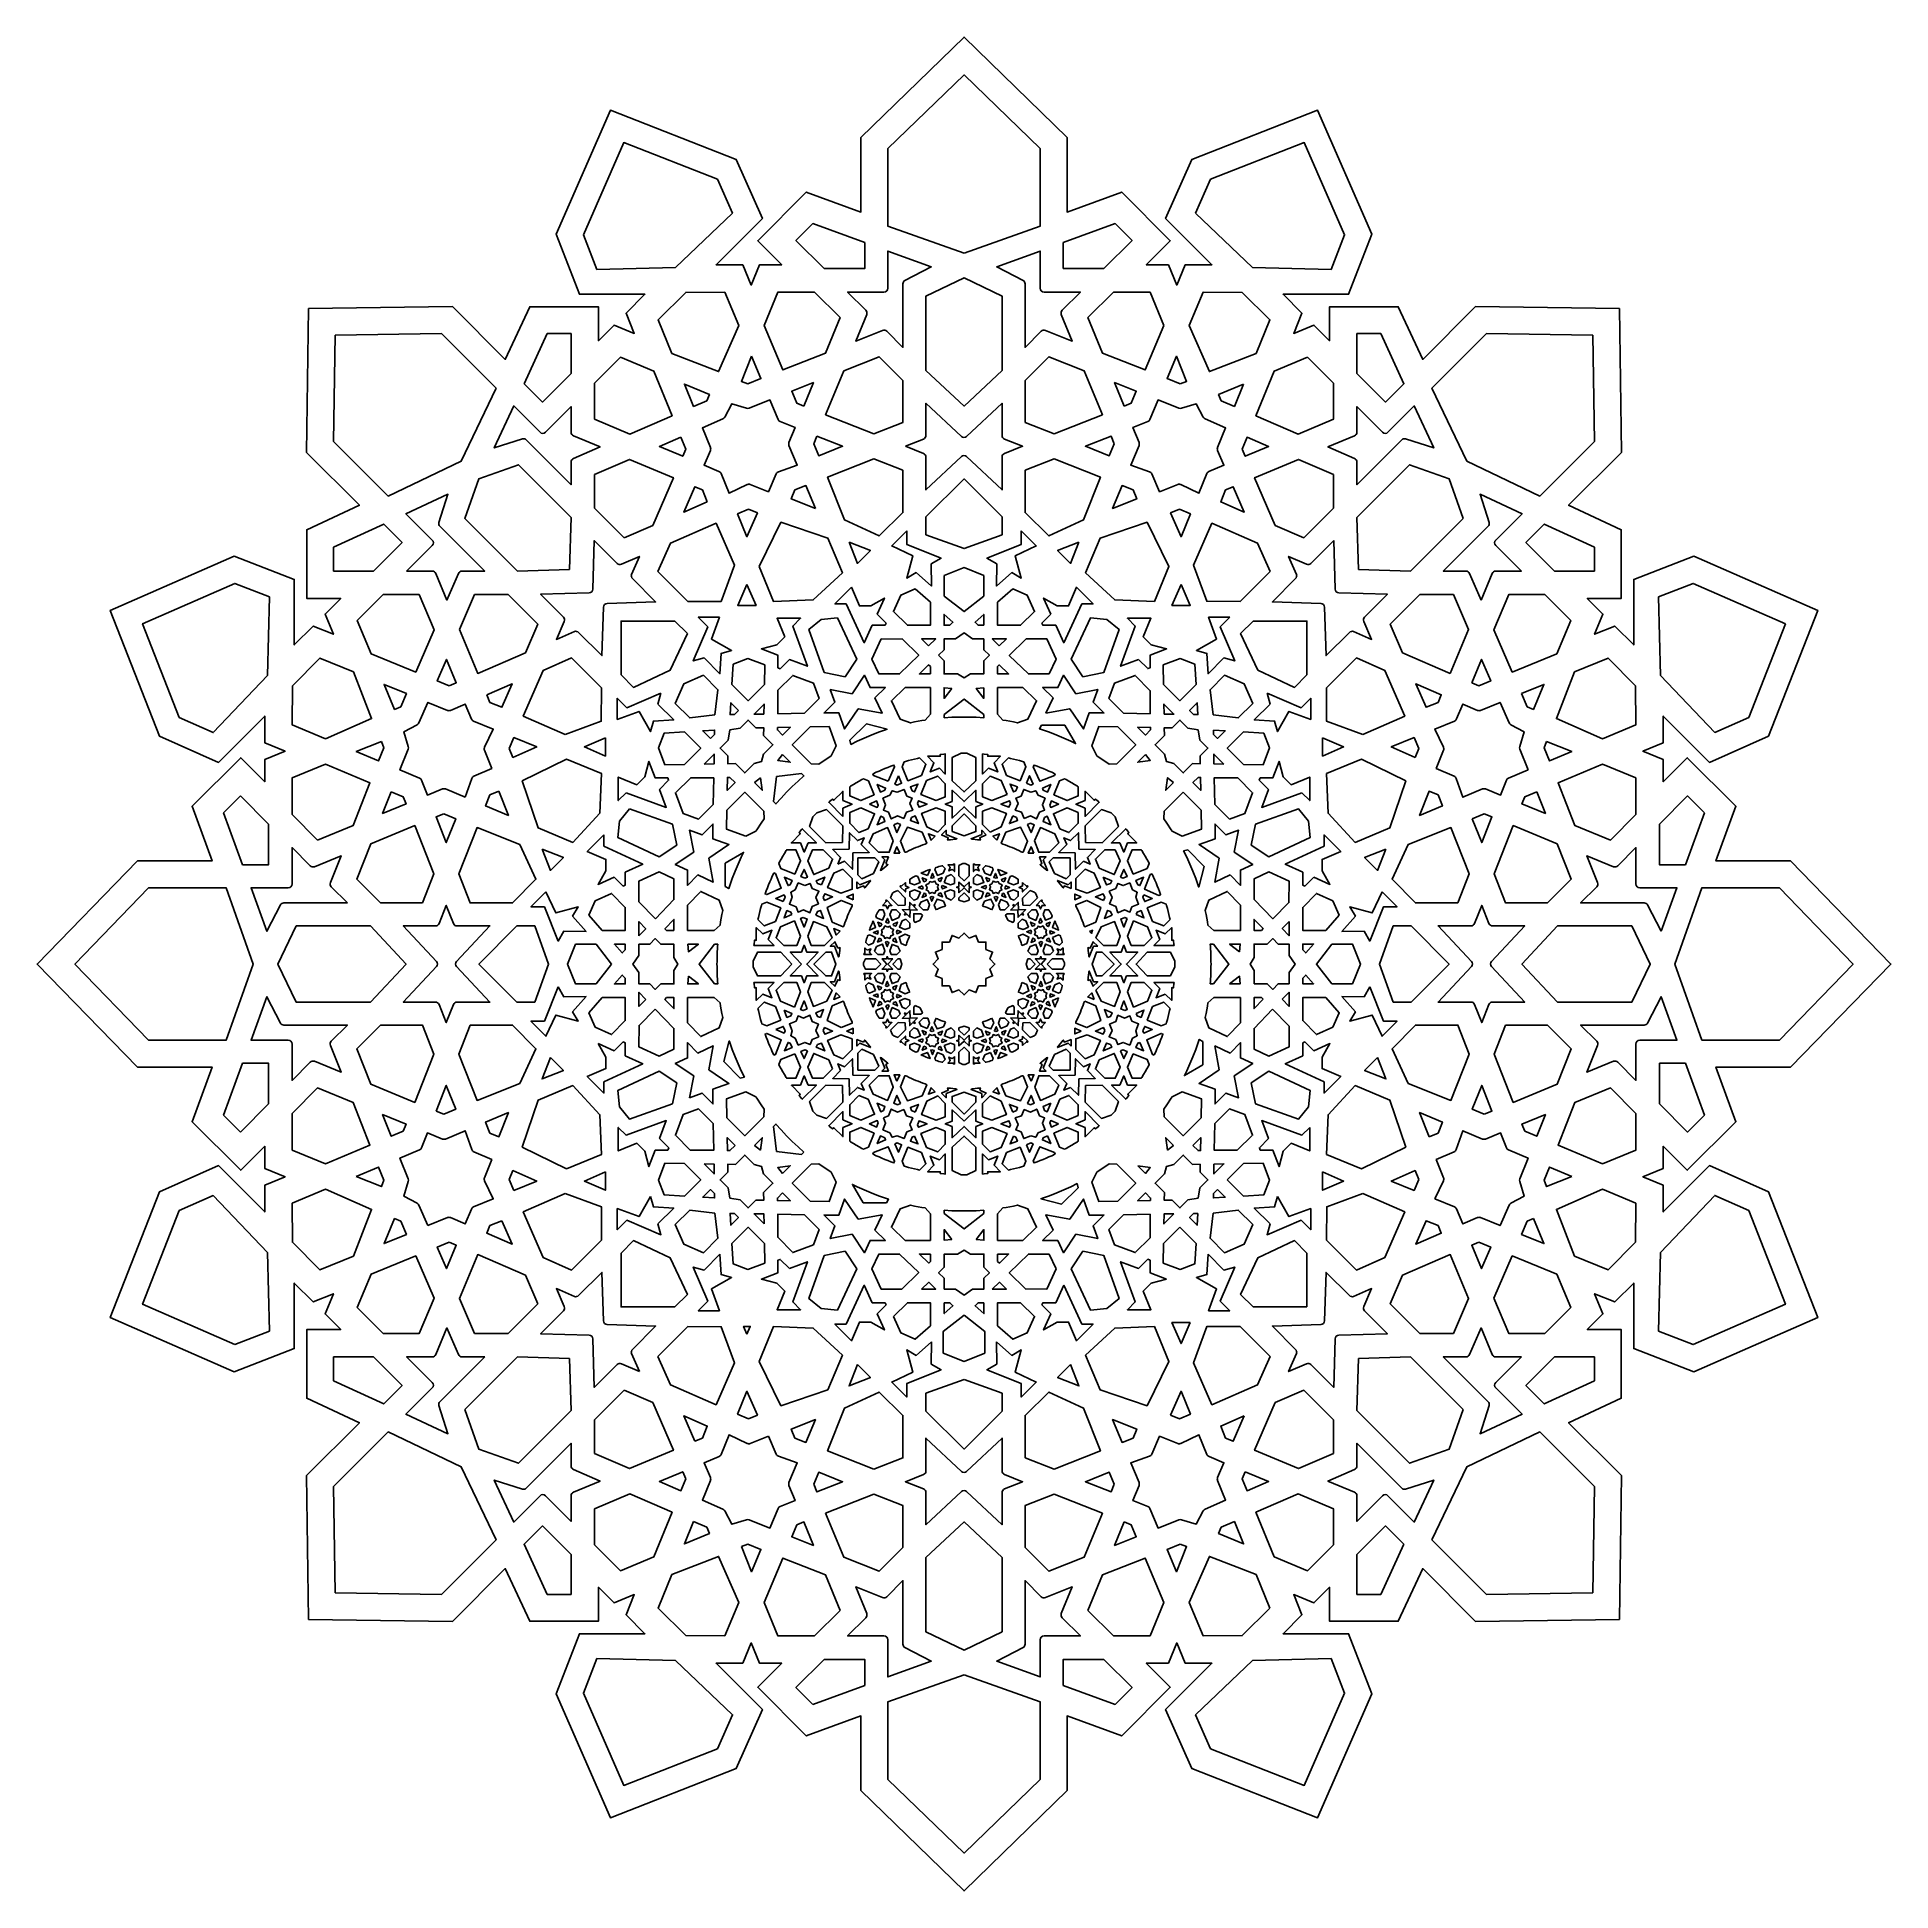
# Model space of a CAD drawing. Extents: x -480 to 480, y -480 to 480.
import ezdxf

# ---------------------------------------------------------------- set-up
doc = ezdxf.new("R2010")
doc.units = 0
doc.header["$MEASUREMENT"] = 0
doc.layers.add('LAYER_1', color=18, linetype='CONTINUOUS')

msp = doc.modelspace()

# ---------------------------------------------------------------- linework, layer by layer
at = {"layer": 'LAYER_1'}
for points in [[(416.58, 117.94), (442.13, 183.14), (377.96, 211.18), (346.82, 199.15), (346.81, 165.25), (337.02, 175.03), (326.5, 170.73), (330.88, 181.17), (322.74, 189.31), (340.39, 189.31), (340.39, 224.9), (313.06, 237.56), (340.41, 264.92), (339.41, 339.41), (264.92, 340.42), (237.56, 313.06), (224.89, 340.39), (189.31, 340.39), (189.31, 322.74), (181.17, 330.88), (170.73, 326.5), (175.03, 337.02), (165.24, 346.81), (199.15, 346.83), (211.17, 377.96), (183.14, 442.13), (117.93, 416.58), (104.42, 386.06), (128.39, 362.08), (114.54, 362.08), (110.15, 351.59), (105.86, 362.07), (94.35, 362.07), (106.83, 374.56), (81.67, 399.72), (53.38, 389.35), (53.38, 428.04), (0, 480), (-53.39, 428.04), (-53.39, 389.35), (-81.67, 399.72), (-106.83, 374.56), (-94.35, 362.07), (-105.86, 362.07), (-110.15, 351.59), (-114.55, 362.08), (-128.39, 362.08), (-104.43, 386.06), (-117.94, 416.58), (-183.14, 442.13), (-211.18, 377.96), (-199.15, 346.82), (-165.25, 346.81), (-175.03, 337.02), (-170.73, 326.5), (-181.17, 330.88), (-189.31, 322.74), (-189.31, 340.39), (-224.9, 340.39), (-237.56, 313.06), (-264.92, 340.41), (-339.41, 339.41), (-340.42, 264.92), (-313.06, 237.56), (-340.39, 224.89), (-340.39, 189.31), (-322.74, 189.31), (-330.88, 181.17), (-326.5, 170.73), (-337.02, 175.03), (-346.81, 165.24), (-346.83, 199.15), (-377.96, 211.17), (-442.13, 183.14), (-416.58, 117.93), (-386.06, 104.42), (-362.08, 128.39), (-362.08, 114.54), (-351.59, 110.15), (-362.07, 105.86), (-362.07, 94.35), (-374.56, 106.83), (-399.72, 81.67), (-389.35, 53.38), (-428.04, 53.38), (-480, 0), (-428.04, -53.39), (-389.35, -53.39), (-399.72, -81.67), (-374.56, -106.83), (-362.07, -94.35), (-362.07, -105.86), (-351.59, -110.15), (-362.08, -114.55), (-362.08, -128.39), (-386.06, -104.43), (-416.58, -117.94), (-442.13, -183.14), (-377.96, -211.18), (-346.82, -199.15), (-346.81, -165.25), (-337.02, -175.03), (-326.5, -170.73), (-330.88, -181.17), (-322.74, -189.31), (-340.39, -189.31), (-340.39, -224.9), (-313.06, -237.56), (-340.41, -264.92), (-339.41, -339.41), (-264.92, -340.42), (-237.56, -313.06), (-224.89, -340.39), (-189.31, -340.39), (-189.31, -322.74), (-181.17, -330.88), (-170.73, -326.5), (-175.03, -337.02), (-165.24, -346.81), (-199.15, -346.83), (-211.17, -377.96), (-183.14, -442.13), (-117.93, -416.58), (-104.42, -386.06), (-128.39, -362.08), (-114.54, -362.08), (-110.15, -351.59), (-105.86, -362.07), (-94.35, -362.07), (-106.83, -374.56), (-81.67, -399.72), (-53.38, -389.35), (-53.38, -428.04), (0, -480), (53.39, -428.04), (53.39, -389.35), (81.67, -399.72), (106.83, -374.56), (94.35, -362.07), (105.86, -362.07), (110.15, -351.59), (114.55, -362.08), (128.39, -362.08), (104.43, -386.06), (117.94, -416.58), (183.14, -442.13), (211.18, -377.96), (199.15, -346.82), (165.25, -346.81), (175.03, -337.02), (170.73, -326.5), (181.17, -330.88), (189.31, -322.74), (189.31, -340.39), (224.9, -340.39), (237.56, -313.06), (264.92, -340.41), (339.41, -339.41), (340.42, -264.92), (313.06, -237.56), (340.39, -224.89), (340.39, -189.31), (322.74, -189.31), (330.88, -181.17), (326.5, -170.73), (337.02, -175.03), (346.81, -165.24), (346.83, -199.15), (377.96, -211.17), (442.13, -183.14), (416.58, -117.93), (386.06, -104.42), (362.08, -128.39), (362.08, -114.54), (351.59, -110.15), (362.07, -105.86), (362.07, -94.35), (374.56, -106.83), (399.72, -81.67), (389.35, -53.38), (428.04, -53.38), (480, 0), (428.04, 53.39), (389.35, 53.39), (399.72, 81.67), (374.56, 106.83), (362.07, 94.35), (362.07, 105.86), (351.59, 110.15), (362.08, 114.55), (362.08, 128.39), (386.06, 104.43)], [(0, 368.14), (-39.46, 382.15), (-39.46, 422.22), (0, 460.42), (39.45, 422.22), (39.45, 382.15)], [(-197.08, 377.64), (-176.2, 425.38), (-127.68, 406.39), (-119.89, 388.74), (-149.4, 360.69), (-190.11, 359.65)], [(119.88, 388.74), (127.68, 406.39), (176.2, 425.38), (197.08, 377.64), (190.11, 359.66), (149.4, 360.69)], [(-72.4, 360.1), (-87, 374.69), (-78.26, 383.43), (-51.41, 373.58), (-51.41, 360.1)], [(51.41, 360.1), (51.41, 373.58), (78.26, 383.43), (87, 374.69), (72.4, 360.1)], [(-19.69, 307.41), (-19.69, 345.89), (0, 355.35), (19.68, 345.89), (19.68, 307.41), (0, 288.93)], [(-123.92, 347.93), (-116.64, 330.56), (-127.07, 306.77), (-151.27, 316.21), (-158.4, 333.65), (-144.05, 347.75)], [(-77.43, 347.95), (-64.19, 334.71), (-71.69, 316.38), (-93.85, 307.61), (-103.48, 330.59), (-96.38, 347.95)], [(103.48, 330.59), (93.84, 307.61), (71.69, 316.38), (64.19, 334.71), (77.43, 347.95), (96.38, 347.95)], [(144.04, 347.75), (158.4, 333.65), (151.27, 316.22), (127.07, 306.77), (116.64, 330.56), (123.92, 347.93)], [(-242.32, 298.12), (-260.32, 260.31), (-298.12, 242.32), (-326.45, 270.65), (-325.57, 325.56), (-270.65, 326.45)], [(-227.81, 300.51), (-215.79, 326.46), (-203.43, 326.46), (-203.43, 305.82), (-218.28, 290.98)], [(215.79, 326.46), (227.81, 300.51), (218.28, 290.98), (203.43, 305.83), (203.43, 326.46)], [(260.31, 260.32), (242.32, 298.12), (270.65, 326.45), (325.56, 325.57), (326.45, 270.65), (298.12, 242.32)], [(-191.29, 282.07), (-191.29, 300.79), (-177.89, 314.19), (-160.59, 306.94), (-151.16, 283.87), (-173.02, 274.41)], [(-109.98, 314.7), (-105.14, 303.14), (-112.02, 300.42), (-115.29, 301.72)], [(-62.31, 307.24), (-43.98, 314.5), (-31.64, 302.16), (-31.64, 280.46), (-46.62, 274.53), (-71.64, 284.44)], [(31.64, 280.46), (31.64, 302.16), (43.97, 314.5), (62.31, 307.24), (71.64, 284.44), (46.62, 274.53)], [(112.02, 300.42), (105.14, 303.14), (109.98, 314.7), (115.29, 301.72)], [(177.88, 314.19), (191.29, 300.79), (191.29, 282.07), (173.02, 274.41), (151.16, 283.87), (160.59, 306.94)], [(-133.22, 291.64), (-140.01, 288.7), (-144.76, 300.29), (-131.82, 294.87)], [(-82.93, 288.9), (-86.61, 290.36), (-89.22, 296.59), (-77.97, 301.04)], [(82.93, 288.9), (77.96, 301.04), (89.22, 296.59), (86.61, 290.36)], [(144.75, 300.3), (140.01, 288.7), (133.22, 291.64), (131.82, 294.87)], [(-146.63, 272.81), (-144.08, 266.56), (-145.65, 262.93), (-157.74, 268)], [(-76.16, 273.37), (-62.86, 268.1), (-75.22, 263.21), (-77.8, 269.36)], [(77.8, 269.36), (75.22, 263.21), (62.86, 268.1), (76.16, 273.37)], [(144.07, 266.56), (146.63, 272.81), (157.74, 268), (145.65, 262.93)], [(-175.95, 220.69), (-191.29, 236.03), (-191.29, 253.48), (-173.19, 261.31), (-150.47, 251.78), (-161.16, 227.09)], [(-31.64, 255.75), (-31.64, 233.77), (-43.93, 221.67), (-61.95, 230.06), (-70.64, 252.17), (-46.62, 261.68)], [(31.64, 255.75), (46.62, 261.68), (70.64, 252.17), (61.95, 230.06), (43.93, 221.67), (31.64, 233.77)], [(191.29, 253.48), (191.29, 236.03), (175.95, 220.69), (161.16, 227.09), (150.47, 251.78), (173.19, 261.31)], [(-231.29, 203.45), (-258.5, 230.66), (-251.27, 251.27), (-230.66, 258.5), (-203.46, 231.29), (-204.3, 204.3)], [(-19.69, 231.48), (0, 251.16), (19.68, 231.48), (19.68, 222.29), (0, 215.1), (-19.69, 222.29)], [(258.5, 230.66), (231.29, 203.46), (204.3, 204.3), (203.45, 231.29), (230.66, 258.5), (251.27, 251.27)], [(-132.93, 239.31), (-145.13, 234.02), (-139.45, 247.16), (-135.46, 245.48)], [(-76.96, 235.95), (-89.48, 240.82), (-87.58, 245.47), (-81.89, 247.72)], [(87.58, 245.47), (89.48, 240.82), (76.96, 235.95), (81.89, 247.72)], [(135.45, 245.49), (139.45, 247.16), (145.13, 234.03), (132.93, 239.31)], [(-111.64, 235.5), (-107.02, 233.56), (-112.43, 221.26), (-117.26, 233.07)], [(111.64, 235.5), (117.26, 233.07), (112.43, 221.26), (107.02, 233.56)], [(-326.46, 215.79), (-300.51, 227.81), (-290.98, 218.28), (-305.83, 203.43), (-326.46, 203.43)], [(-125.68, 187.8), (-142.93, 187.67), (-158.47, 203.21), (-152.07, 218), (-128.36, 228.26), (-118.87, 206.48)], [(-106.12, 205.83), (-94.77, 228.79), (-70.51, 220.58), (-62.94, 202.53), (-78.09, 188.52), (-98.71, 187.72)], [(-29.66, 224.3), (-37.44, 216.52), (-26.47, 211.44), (-29.66, 199.87), (-24.78, 202.69), (-16.89, 195.69), (-17.01, 207.18), (-11.89, 210.13), (-29.66, 217.3)], [(29.66, 224.3), (29.66, 217.3), (11.89, 210.13), (17.01, 207.18), (16.88, 195.69), (24.78, 202.69), (29.66, 199.87), (26.47, 211.44), (37.43, 216.52)], [(98.71, 187.72), (78.09, 188.52), (62.94, 202.53), (70.51, 220.58), (94.77, 228.79), (106.12, 205.84)], [(158.47, 203.21), (142.93, 187.67), (125.67, 187.81), (118.87, 206.48), (128.36, 228.26), (152.07, 218)], [(326.46, 215.79), (326.46, 203.43), (305.82, 203.43), (290.98, 218.28), (300.51, 227.81)], [(-59.52, 218.47), (-55.18, 207.43), (-48.44, 214.16)], [(59.51, 218.47), (48.44, 214.16), (55.17, 207.43)], [(-10.28, 201.14), (-10.28, 190.51), (0, 182.52), (10.27, 190.51), (10.27, 201.14), (0, 205.24)], [(-359.66, 190.11), (-360.69, 149.4), (-388.74, 119.88), (-406.39, 127.68), (-425.38, 176.2), (-377.64, 197.08)], [(-112.4, 196.57), (-117.19, 185.69), (-107.66, 185.69)], [(-58.2, 195.06), (-66.82, 186.44), (-61.07, 186.44), (-51.65, 166.36), (-47.55, 175.44), (-40.84, 175.44), (-40.33, 176.58), (-44.92, 181.14), (-41.21, 189.52), (-48.3, 185.45), (-54.17, 185.45)], [(-25.32, 194.33), (-32.75, 190.96), (-36.59, 182.47), (-29.31, 175.44), (-17.38, 175.44), (-17.38, 187.29)], [(25.32, 194.33), (17.38, 187.29), (17.38, 175.44), (29.31, 175.44), (36.58, 182.47), (32.75, 190.96)], [(44.91, 181.14), (40.33, 176.58), (40.84, 175.44), (47.55, 175.44), (51.65, 166.36), (61.06, 186.44), (66.81, 186.44), (58.2, 195.06), (54.17, 185.45), (48.3, 185.45), (41.21, 189.52)], [(112.4, 196.57), (107.66, 185.69), (117.18, 185.69)], [(425.38, 176.2), (406.39, 127.68), (388.74, 119.89), (360.69, 149.4), (359.65, 190.11), (377.64, 197.08)], [(-282.07, 191.29), (-274.41, 173.02), (-283.87, 151.16), (-306.94, 160.59), (-314.19, 177.88), (-300.79, 191.29)], [(-261.31, 173.19), (-253.48, 191.29), (-236.03, 191.29), (-220.69, 175.95), (-227.09, 161.16), (-251.78, 150.47)], [(251.78, 150.47), (227.09, 161.16), (220.69, 175.95), (236.03, 191.29), (253.48, 191.29), (261.31, 173.19)], [(306.94, 160.59), (283.87, 151.16), (274.41, 173.02), (282.07, 191.29), (300.79, 191.29), (314.19, 177.89)], [(-143.26, 171.1), (-152.1, 152.1), (-171.1, 143.26), (-177.6, 149.76), (-177.6, 177.59), (-149.76, 177.6)], [(-126.63, 179.57), (-137.63, 179.57), (-132.68, 174.63), (-140.17, 156.99), (-134.47, 158.52), (-126.43, 150.31), (-125.8, 160.84), (-120.36, 162.3), (-130.79, 168.23)], [(-92.83, 169.44), (-96.98, 165.29), (-104.88, 163.15), (-96.33, 159.85), (-96.35, 153.38), (-95.18, 152.93), (-90.43, 157.68), (-81.11, 154.15), (-88.66, 175.01), (-84.59, 179.08), (-96.78, 179.08)], [(-72.37, 150.89), (-61.6, 148.71), (-55.52, 157.87), (-65.57, 179.3), (-73.91, 178.44), (-80.43, 173.15)], [(-7.28, 175.44), (-5.71, 176.95), (-10.28, 181), (-10.28, 175.44)], [(10.27, 175.44), (10.27, 181), (5.71, 176.95), (7.28, 175.44)], [(61.6, 148.71), (72.37, 150.89), (80.42, 173.15), (73.91, 178.44), (65.56, 179.3), (55.52, 157.87)], [(90.43, 157.68), (95.18, 152.94), (96.34, 153.38), (96.32, 159.85), (104.87, 163.15), (96.98, 165.29), (92.83, 169.44), (96.78, 179.08), (84.59, 179.08), (88.65, 175.01), (81.11, 154.16)], [(137.63, 179.57), (126.63, 179.57), (130.79, 168.23), (120.36, 162.3), (125.8, 160.85), (126.43, 150.31), (134.47, 158.52), (140.17, 156.99), (132.68, 174.63)], [(152.1, 152.1), (143.26, 171.1), (149.76, 177.6), (177.59, 177.6), (177.6, 149.76), (171.1, 143.26)], [(-42.96, 168.34), (-47.68, 157.88), (-44.1, 150.25), (-33.35, 150.25), (-23.4, 159.86), (-31.83, 168.29)], [(-18.3, 164.79), (-14.63, 168.34), (-21.96, 168.34)], [(-13.19, 159.85), (-10.28, 157.04), (-10.28, 150.25), (-3.31, 150.25), (0, 148.27), (3.31, 150.25), (10.27, 150.25), (10.27, 157.04), (13.18, 159.85), (10.27, 162.66), (10.27, 168.34), (4.45, 168.34), (0, 171.41), (-4.45, 168.34), (-10.28, 168.34), (-10.28, 162.66)], [(18.29, 164.79), (21.96, 168.34), (14.63, 168.34)], [(44.1, 150.25), (47.68, 157.88), (42.96, 168.34), (32.12, 168.35), (23.42, 159.84), (33.35, 150.25)], [(-330.56, 116.64), (-347.93, 123.92), (-347.75, 144.04), (-333.65, 158.4), (-316.22, 151.27), (-306.77, 127.07)], [(-266.56, 144.07), (-272.81, 146.63), (-268, 157.74), (-262.93, 145.65)], [(-206.48, 118.87), (-228.26, 128.36), (-218, 152.07), (-203.21, 158.47), (-187.67, 142.93), (-187.81, 125.67)], [(-119.51, 155.32), (-120.15, 144.73), (-111.77, 136.35), (-103.33, 144.78), (-103.16, 154.89), (-111.87, 158.19)], [(-17.38, 150.25), (-17.38, 154.03), (-18.3, 154.91), (-23.13, 150.25)], [(17.38, 154.03), (17.38, 150.25), (23.12, 150.25), (18.29, 154.91)], [(103.16, 154.9), (103.33, 144.78), (111.77, 136.35), (120.15, 144.73), (119.51, 155.32), (111.87, 158.19)], [(206.48, 118.87), (187.8, 125.68), (187.67, 142.93), (203.21, 158.47), (218, 152.07), (228.26, 128.36)], [(262.93, 145.65), (268, 157.74), (272.81, 146.63), (266.56, 144.08)], [(347.75, 144.05), (347.93, 123.92), (330.56, 116.64), (306.77, 127.07), (316.21, 151.27), (333.65, 158.4)], [(-291.64, 133.22), (-294.87, 131.82), (-300.3, 144.75), (-288.7, 140.01)], [(-247.16, 139.45), (-234.03, 145.13), (-239.31, 132.93), (-245.49, 135.45)], [(-134.96, 149.49), (-145.12, 145.12), (-149.5, 134.96), (-141.98, 127.44), (-129.06, 129.06), (-127.45, 141.98)], [(-96.46, 129.58), (-82.66, 129.82), (-75.06, 137.42), (-77.92, 145.35), (-88.66, 149.41), (-96.33, 141.75)], [(-69.24, 142.23), (-66.84, 135.59), (-72.44, 129.99), (-64.86, 130.12), (-61.83, 121.77), (-54.75, 132.18), (-42.38, 129.83), (-46.15, 137.87), (-40.7, 143.14), (-48.62, 143.14), (-51.61, 149.53), (-57.96, 139.93)], [(42.38, 129.83), (54.75, 132.18), (61.83, 121.77), (64.86, 130.12), (72.44, 129.99), (66.84, 135.6), (69.24, 142.23), (57.96, 139.93), (51.61, 149.53), (48.62, 143.14), (40.7, 143.14), (46.15, 137.87)], [(96.49, 129.59), (96.49, 141.51), (88.65, 149.41), (77.92, 145.36), (75.05, 137.43), (82.66, 129.82)], [(129.06, 129.06), (141.98, 127.45), (149.49, 134.96), (145.12, 145.12), (134.96, 149.5), (127.44, 141.98)], [(245.48, 135.46), (239.31, 132.93), (234.02, 145.13), (247.16, 139.45)], [(288.7, 140.01), (300.29, 144.76), (294.87, 131.82), (291.64, 133.22)], [(-156.99, 140.17), (-174.63, 132.68), (-179.57, 137.63), (-179.57, 126.63), (-168.23, 130.79), (-162.3, 120.36), (-160.85, 125.8), (-150.31, 126.43), (-158.52, 134.47)], [(-116.79, 131.32), (-120.72, 135.25), (-121.09, 129.16), (-118.91, 129.2)], [(-103.59, 129.46), (-103.5, 134.56), (-108.69, 129.38)], [(-17.38, 129.32), (-17.38, 143.14), (-30.48, 143.14), (-37.57, 136.29), (-33.1, 126.75), (-27.67, 124.86), (-25.61, 125.32), (-21.88, 126.02), (-20.05, 126.31)], [(-6.34, 142.73), (-10.28, 143.09), (-10.28, 137.51)], [(-2.08, 127.89), (2.08, 127.89), (6.23, 127.76), (10.28, 127.49), (10.28, 129.2), (0, 137.19), (-10.27, 129.2), (-10.27, 127.49), (-6.23, 127.76)], [(10.27, 143.09), (6.34, 142.73), (10.27, 137.51)], [(17.38, 143.14), (17.38, 129.32), (20.04, 126.31), (21.88, 126.02), (25.61, 125.32), (27.67, 124.86), (33.09, 126.75), (37.56, 136.29), (30.47, 143.14)], [(103.59, 129.46), (108.69, 129.38), (103.5, 134.56)], [(118.91, 129.2), (121.09, 129.17), (120.72, 135.25), (116.79, 131.32)], [(156.99, 140.17), (158.52, 134.47), (150.31, 126.43), (160.84, 125.8), (162.3, 120.36), (168.23, 130.79), (179.57, 126.63), (179.57, 137.63), (174.63, 132.68)], [(-122.18, 115.88), (-126.3, 111.77), (-122.29, 107.75), (-122.36, 103.71), (-118.31, 103.78), (-113.51, 98.97), (-108.58, 103.9), (-104.84, 104.84), (-103.9, 108.58), (-98.97, 113.51), (-103.78, 118.31), (-103.71, 122.36), (-107.76, 122.29), (-111.77, 126.3), (-115.89, 122.18), (-121.21, 121.21)], [(108.58, 103.9), (113.51, 98.97), (118.31, 103.78), (122.36, 103.71), (122.29, 107.76), (126.3, 111.77), (122.18, 115.89), (121.21, 121.21), (115.88, 122.18), (111.77, 126.3), (107.75, 122.29), (103.71, 122.36), (103.78, 118.31), (98.97, 113.51), (103.9, 108.58), (104.84, 104.84)], [(-301.72, 115.29), (-300.42, 112.02), (-303.14, 105.14), (-314.7, 109.98)], [(-235.5, 111.64), (-233.07, 117.26), (-221.26, 112.43), (-233.56, 107.02)], [(-185.69, 117.18), (-196.57, 112.4), (-185.69, 107.66)], [(-154.9, 103.16), (-144.78, 103.33), (-136.35, 111.77), (-144.73, 120.15), (-155.32, 119.51), (-158.19, 111.87)], [(-131.32, 116.79), (-129.2, 118.91), (-129.17, 121.09), (-135.25, 120.72)], [(-96.6, 122.48), (-96.63, 121.2), (-93.95, 118.53), (-89.89, 122.59)], [(-69.81, 122.93), (-79.67, 122.76), (-88.93, 113.51), (-79.16, 103.73), (-75.14, 103.49), (-72.98, 105.04), (-69.56, 107.34), (-68.73, 107.86), (-66.23, 113.03)], [(-59.1, 115.9), (-58.52, 113.73), (-55.35, 115.31), (-51.69, 117), (-48.01, 118.56), (-44.3, 119.99), (-40.57, 121.3), (-39.87, 121.53), (-50.57, 124.29)], [(40.16, 123.75), (39.03, 121.79), (40.57, 121.3), (44.3, 119.99), (48.01, 118.56), (51.69, 117), (55.35, 115.31), (57.75, 114.11), (52.13, 123.65)], [(79.15, 103.73), (88.93, 113.51), (79.67, 122.77), (69.81, 122.93), (66.22, 113.03), (68.72, 107.86), (69.56, 107.34), (72.98, 105.04), (75.14, 103.49)], [(96.62, 121.21), (96.6, 122.48), (89.89, 122.59), (93.95, 118.53)], [(129.16, 121.09), (129.2, 118.91), (131.32, 116.79), (135.25, 120.72)], [(155.32, 119.51), (144.73, 120.15), (136.35, 111.77), (144.78, 103.33), (154.89, 103.16), (158.19, 111.87)], [(185.69, 117.19), (185.69, 107.66), (196.57, 112.4)], [(233.56, 107.02), (221.26, 112.43), (233.07, 117.26), (235.5, 111.64)], [(301.72, 115.29), (314.7, 109.98), (303.14, 105.14), (300.42, 112.02)], [(-188.52, 78.09), (-202.53, 62.94), (-220.58, 70.51), (-228.79, 94.77), (-205.84, 106.12), (-187.72, 98.71)], [(-134.56, 103.5), (-129.46, 103.59), (-129.38, 108.69)], [(-93.92, 108.45), (-96.45, 105.41), (-89.97, 104.5)], [(-22.06, 97.64), (-19.7, 103.41), (-23.02, 106.73), (-24.09, 106.5), (-25.62, 106.14), (-27.16, 105.76), (-28.7, 105.35), (-30.24, 104.92), (-31.04, 104.68), (-32.09, 102.11), (-29.05, 94.87)], [(-18.84, 107.55), (-15.55, 104.25), (-17.51, 99.44), (-12.67, 101.37), (-9.67, 98.37), (-9.67, 108.76), (-10.37, 108.69), (-11.88, 108.54), (-12.3, 108.49), (-12.3, 107.59), (-18.61, 107.59)], [(-1.47, 109.18), (-6.2, 106.91), (-6.2, 94.91), (0, 89.09), (6.19, 94.91), (6.19, 106.91), (1.46, 109.18), (0, 109.19)], [(9.66, 108.76), (9.66, 98.37), (12.66, 101.37), (17.5, 99.44), (15.54, 104.25), (18.84, 107.55), (18.61, 107.59), (12.29, 107.59), (12.29, 108.49), (11.88, 108.54), (10.37, 108.69)], [(27.16, 105.76), (25.62, 106.14), (24.09, 106.5), (23.01, 106.73), (19.69, 103.41), (22.06, 97.64), (29.04, 94.87), (32.08, 102.11), (31.03, 104.68), (30.24, 104.92), (28.7, 105.35)], [(93.92, 108.45), (89.97, 104.5), (96.45, 105.41)], [(134.56, 103.5), (129.38, 108.69), (129.46, 103.59)], [(187.72, 98.71), (205.83, 106.12), (228.79, 94.77), (220.58, 70.51), (202.53, 62.94), (188.52, 78.09)], [(-334.71, 64.19), (-347.95, 77.43), (-347.95, 96.38), (-330.59, 103.48), (-307.61, 93.84), (-316.38, 71.69)], [(-175.01, 88.65), (-154.16, 81.11), (-157.68, 90.43), (-152.94, 95.18), (-153.38, 96.34), (-159.85, 96.32), (-163.15, 104.87), (-165.29, 96.98), (-169.44, 92.83), (-179.08, 96.78), (-179.08, 84.59)], [(-129.59, 96.49), (-141.51, 96.49), (-149.41, 88.65), (-145.36, 77.92), (-137.43, 75.05), (-129.82, 82.66)], [(-121.21, 96.62), (-122.48, 96.6), (-122.59, 89.89), (-118.53, 93.95)], [(-105.41, 96.45), (-108.45, 93.92), (-104.5, 89.97)], [(-98.62, 84.09), (-97.42, 82.88), (-94.74, 85.93), (-91.9, 88.96), (-88.96, 91.9), (-85.93, 94.74), (-82.89, 97.42), (-84.09, 98.62), (-97.01, 97.01)], [(-39.2, 94.61), (-35.91, 102.1), (-36.28, 102.98), (-36.38, 102.95), (-37.9, 102.4), (-39.43, 101.82), (-40.95, 101.22), (-42.47, 100.59), (-43.98, 99.94), (-45.49, 99.26), (-46.99, 98.56), (-47.17, 98.47), (-46.81, 97.59)], [(-33.98, 97.49), (-35.76, 93.13), (-34.6, 92.68), (-32.33, 93.57)], [(-14.4, 84.68), (-9.67, 86.55), (-9.67, 93.38), (-13.56, 97.27), (-19.34, 94.99), (-22.28, 87.8)], [(22.27, 87.8), (19.33, 94.99), (13.55, 97.27), (9.66, 93.38), (9.66, 86.55), (14.4, 84.68)], [(32.32, 93.57), (34.6, 92.68), (35.75, 93.13), (33.97, 97.49)], [(46.8, 97.59), (47.17, 98.47), (46.99, 98.56), (45.49, 99.26), (43.98, 99.94), (42.47, 100.59), (40.95, 101.22), (39.43, 101.82), (37.9, 102.4), (36.38, 102.95), (36.27, 102.99), (35.9, 102.1), (39.19, 94.61)], [(108.45, 93.92), (105.41, 96.45), (104.5, 89.97)], [(121.2, 96.63), (118.53, 93.95), (122.59, 89.89), (122.48, 96.6)], [(137.42, 75.06), (145.35, 77.92), (149.41, 88.66), (141.75, 96.33), (129.58, 96.46), (129.82, 82.66)], [(175.01, 88.66), (179.08, 84.59), (179.08, 96.78), (169.44, 92.83), (165.29, 96.98), (163.15, 104.88), (159.85, 96.33), (153.38, 96.35), (152.93, 95.18), (157.68, 90.43), (154.15, 81.11)], [(347.95, 96.38), (347.95, 77.43), (334.71, 64.19), (316.38, 71.69), (307.61, 93.85), (330.59, 103.48)], [(-374.69, 87), (-360.1, 72.4), (-360.1, 51.41), (-373.58, 51.41), (-383.43, 78.26)], [(-296.59, 89.22), (-290.36, 86.61), (-288.9, 82.93), (-301.04, 77.96)], [(-240.82, 89.48), (-235.95, 76.96), (-247.72, 81.89), (-245.47, 87.58)], [(-113.03, 66.22), (-107.86, 68.72), (-107.34, 69.56), (-105.04, 72.98), (-103.49, 75.14), (-103.73, 79.15), (-113.51, 88.93), (-122.77, 79.67), (-122.93, 69.81)], [(-62.73, 76.39), (-62.73, 80.64), (-57.94, 82.7), (-62.73, 84.71), (-62.73, 89.37), (-62.9, 89.25), (-62.92, 89.24), (-67.39, 84.77), (-68.02, 85.41), (-68.32, 85.17), (-69.64, 84.09), (-70.07, 83.73)], [(-57.26, 92.97), (-58.69, 92.08), (-59.2, 91.74), (-59.2, 87.05), (-53.45, 84.64), (-46.55, 87.62), (-49.52, 94.89), (-52.08, 95.96), (-52.91, 95.51), (-54.37, 94.69), (-55.82, 93.84)], [(-41.07, 90), (-40.58, 91.14), (-44.92, 92.96), (-43.31, 89.03)], [(-40.59, 82.37), (-41.73, 79.73), (-39.05, 78.6), (-37.63, 75.15), (-34.45, 76.67), (-31.23, 75.38), (-29.86, 78.57), (-26.53, 79.74), (-27.98, 83.18), (-26.87, 85.88), (-29.55, 86.94), (-30.99, 90.37), (-34.58, 88.95), (-37.17, 89.73), (-38.45, 87.35), (-42, 85.81)], [(-26.84, 89.6), (-25.56, 89.09), (-23.89, 93.19), (-27.71, 91.67)], [(6.19, 81.43), (9.68, 82.81), (6.19, 84.2), (6.19, 89.96), (0, 84.14), (-6.2, 89.96), (-6.2, 84.2), (-9.69, 82.81), (-6.2, 81.43), (-6.2, 75.58), (0, 81.39), (6.19, 75.58)], [(26.83, 89.6), (27.7, 91.67), (23.88, 93.19), (25.55, 89.09)], [(31.22, 75.38), (34.44, 76.67), (37.62, 75.15), (39.04, 78.6), (41.72, 79.73), (40.58, 82.37), (41.99, 85.81), (38.44, 87.35), (37.16, 89.73), (34.57, 88.95), (30.98, 90.37), (29.54, 86.94), (26.86, 85.88), (27.97, 83.18), (26.52, 79.74), (29.85, 78.57)], [(40.57, 91.14), (41.06, 90), (43.3, 89.03), (44.91, 92.96)], [(55.82, 93.84), (54.37, 94.69), (52.91, 95.51), (52.08, 95.97), (49.51, 94.89), (46.54, 87.63), (53.44, 84.64), (59.19, 87.05), (59.19, 91.75), (58.69, 92.08), (57.26, 92.97)], [(62.89, 89.26), (62.72, 89.38), (62.72, 84.71), (57.93, 82.7), (62.72, 80.64), (62.72, 76.39), (70.07, 83.74), (69.64, 84.09), (68.32, 85.17), (68.02, 85.41), (67.38, 84.77)], [(113.51, 88.93), (103.73, 79.16), (103.49, 75.14), (105.04, 72.98), (107.34, 69.56), (107.86, 68.73), (113.03, 66.23), (122.93, 69.81), (122.76, 79.67)], [(245.47, 87.58), (247.72, 81.89), (235.95, 76.96), (240.82, 89.48)], [(296.59, 89.22), (301.04, 77.97), (288.9, 82.93), (290.36, 86.61)], [(383.43, 78.26), (373.58, 51.41), (360.1, 51.41), (360.1, 72.4), (374.69, 87)], [(-269.36, 77.8), (-263.21, 75.22), (-268.1, 62.86), (-273.37, 76.16)], [(-173.15, 80.42), (-178.44, 73.91), (-179.3, 65.56), (-157.87, 55.52), (-148.71, 61.6), (-150.89, 72.37)], [(-71.49, 62.73), (-63, 63), (-62.74, 71.49), (-71.22, 79.97), (-76.16, 78.24), (-77.21, 77.21), (-78.25, 76.15), (-79.98, 71.22)], [(-53.5, 80.83), (-59.2, 78.37), (-59.2, 72.86), (-54.38, 68.03), (-49.7, 70.06), (-46.34, 77.83)], [(-49.01, 82.78), (-44.93, 81.07), (-44.39, 82.33), (-45.24, 84.41)], [(-24.16, 83.2), (-23.3, 81.16), (-19.12, 82.81), (-23.59, 84.58)], [(-13.55, 68.34), (-9.67, 72.16), (-9.67, 79.07), (-14.4, 80.95), (-21.97, 77.95), (-19.23, 70.98)], [(-6.2, 68.58), (0, 66.32), (6.19, 68.58), (6.19, 71.54), (0, 77.74), (-6.2, 71.54)], [(13.54, 68.34), (19.22, 70.98), (21.96, 77.95), (14.4, 80.95), (9.66, 79.07), (9.66, 72.16)], [(24.15, 83.2), (23.58, 84.58), (19.11, 82.81), (23.29, 81.16)], [(44.38, 82.33), (44.93, 81.07), (49, 82.78), (45.23, 84.41)], [(59.19, 78.37), (53.49, 80.84), (46.33, 77.83), (49.69, 70.06), (54.37, 68.04), (59.19, 72.86)], [(62.73, 71.49), (62.99, 63), (71.48, 62.73), (79.97, 71.22), (78.23, 76.17), (77.21, 77.21), (76.16, 78.24), (71.21, 79.97)], [(178.44, 73.91), (173.15, 80.43), (150.89, 72.37), (148.71, 61.6), (157.87, 55.52), (179.3, 65.57)], [(263.21, 75.22), (269.36, 77.8), (273.37, 76.16), (268.1, 62.86)], [(-280.46, 31.64), (-302.16, 31.64), (-314.5, 43.97), (-307.24, 62.31), (-284.44, 71.64), (-274.53, 46.62)], [(-230.06, 61.95), (-221.67, 43.93), (-233.77, 31.64), (-255.75, 31.64), (-261.68, 46.62), (-252.17, 70.64)], [(-132.18, 54.75), (-121.77, 61.83), (-130.12, 64.86), (-129.99, 72.44), (-135.6, 66.84), (-142.23, 69.24), (-139.93, 57.96), (-149.53, 51.61), (-143.14, 48.62), (-143.14, 40.7), (-137.87, 46.15), (-129.83, 42.38)], [(-84.71, 62.73), (-82.7, 57.94), (-80.64, 62.73), (-76.39, 62.73), (-83.74, 70.07), (-84.09, 69.64), (-85.17, 68.32), (-85.41, 68.02), (-84.78, 67.38), (-89.24, 62.92), (-89.25, 62.9), (-89.37, 62.73)], [(-65.41, 51.71), (-61.96, 53.2), (-57.82, 49.06), (-57.56, 57.55), (-49.07, 57.82), (-53.21, 61.96), (-51.71, 65.41), (-55.16, 63.91), (-59.24, 67.99), (-59.5, 59.5), (-67.99, 59.23), (-63.92, 55.16)], [(-36.6, 63.78), (-39.6, 70.65), (-47.06, 67.42), (-49.08, 62.74), (-44.2, 57.86), (-38.75, 57.9)], [(-41.76, 75.91), (-43.14, 76.49), (-45.05, 72.07), (-40.92, 73.86)], [(-36.37, 72.05), (-34.74, 68.06), (-32.91, 72.2), (-34.49, 72.86)], [(-30.57, 57.87), (-30.05, 57.89), (-29.6, 58.13), (-28.43, 58.7), (-27.26, 59.26), (-26.08, 59.78), (-24.9, 60.29), (-23.71, 60.76), (-22.52, 61.22), (-21.32, 61.64), (-20.12, 62.04), (-19.69, 62.18), (-19.31, 62.53), (-21.7, 68.22), (-29.33, 70.81), (-32.9, 63.58)], [(-27.14, 75.91), (-27.79, 74.32), (-23.57, 72.68), (-25.24, 76.66)], [(-14.97, 66.15), (-17.05, 64.07), (-18.39, 67.48)], [(-9.17, 67.12), (-3.68, 64.9), (-4.23, 64.59), (-4.58, 64.56), (-5.74, 64.47), (-6.91, 64.36), (-8.08, 64.22), (-8.5, 64.16), (-8.18, 65.31), (-11.57, 66.88), (-9.17, 69.28)], [(11.56, 66.88), (8.17, 65.31), (8.49, 64.17), (8.08, 64.22), (6.91, 64.36), (5.74, 64.47), (4.58, 64.56), (4.22, 64.59), (3.67, 64.9), (9.16, 67.12), (9.16, 69.28)], [(17.04, 64.07), (14.96, 66.15), (18.38, 67.48)], [(27.26, 59.26), (28.43, 58.7), (29.6, 58.13), (30.05, 57.89), (30.56, 57.87), (32.89, 63.58), (29.32, 70.81), (21.69, 68.22), (19.3, 62.53), (19.68, 62.18), (20.12, 62.04), (21.32, 61.64), (22.52, 61.22), (23.71, 60.76), (24.9, 60.29), (26.08, 59.78)], [(25.23, 76.66), (23.56, 72.68), (27.78, 74.32), (27.13, 75.91)], [(34.48, 72.86), (32.9, 72.2), (34.73, 68.06), (36.36, 72.05)], [(36.59, 63.78), (38.74, 57.9), (44.19, 57.86), (49.08, 62.74), (47.05, 67.42), (39.59, 70.65)], [(41.75, 75.91), (40.91, 73.86), (45.04, 72.07), (43.13, 76.49)], [(61.95, 53.2), (65.4, 51.71), (63.91, 55.16), (67.98, 59.23), (59.49, 59.5), (59.23, 67.99), (55.15, 63.91), (51.71, 65.41), (53.2, 61.96), (49.06, 57.82), (57.55, 57.55), (57.82, 49.07)], [(89.26, 62.89), (84.77, 67.38), (85.41, 68.02), (85.17, 68.32), (84.09, 69.64), (83.73, 70.07), (76.38, 62.73), (80.63, 62.73), (82.69, 57.94), (84.7, 62.73), (89.37, 62.73)], [(137.87, 46.15), (143.14, 40.7), (143.14, 48.62), (149.53, 51.61), (139.93, 57.96), (142.23, 69.24), (135.59, 66.84), (129.99, 72.44), (130.12, 64.86), (121.77, 61.83), (132.18, 54.75), (129.83, 42.38)], [(255.75, 31.64), (233.77, 31.64), (221.67, 43.93), (230.06, 61.95), (252.17, 70.64), (261.68, 46.62)], [(307.24, 62.31), (314.5, 43.98), (302.16, 31.64), (280.46, 31.64), (274.53, 46.62), (284.44, 71.64)], [(-218.47, 59.51), (-214.16, 48.44), (-207.43, 55.17)], [(-186.44, 66.81), (-195.06, 58.2), (-185.45, 54.17), (-185.45, 48.3), (-189.52, 41.21), (-181.14, 44.91), (-176.58, 40.33), (-175.44, 40.84), (-175.44, 47.55), (-166.36, 51.65), (-186.44, 61.06)], [(-123.75, 40.16), (-121.79, 39.03), (-121.3, 40.57), (-119.99, 44.3), (-118.56, 48.01), (-117, 51.69), (-115.31, 55.35), (-114.11, 57.75), (-123.65, 52.13)], [(-94.69, 54.37), (-95.51, 52.91), (-95.97, 52.07), (-94.9, 49.52), (-87.63, 46.55), (-84.64, 53.44), (-87.06, 59.2), (-91.75, 59.2), (-92.08, 58.69), (-92.97, 57.26), (-93.84, 55.82)], [(-72.86, 59.2), (-78.37, 59.2), (-80.84, 53.5), (-77.83, 46.33), (-70.06, 49.69), (-68.04, 54.37)], [(-33.26, 57.36), (-36.2, 57.36), (-34.72, 60.72)], [(36.19, 57.36), (33.25, 57.36), (34.71, 60.72)], [(78.36, 59.2), (72.86, 59.2), (68.03, 54.37), (70.06, 49.7), (77.83, 46.33), (80.83, 53.5)], [(94.89, 49.52), (95.96, 52.08), (95.51, 52.91), (94.69, 54.37), (93.84, 55.82), (92.97, 57.26), (92.08, 58.69), (91.75, 59.2), (87.05, 59.2), (84.64, 53.44), (87.62, 46.55)], [(115.9, 59.1), (113.73, 58.52), (115.31, 55.35), (117, 51.69), (118.56, 48.01), (119.99, 44.3), (121.3, 40.57), (121.53, 39.87), (124.29, 50.57)], [(181.14, 44.92), (189.52, 41.21), (185.45, 48.3), (185.45, 54.17), (195.06, 58.2), (186.44, 66.82), (186.44, 61.07), (166.36, 51.65), (175.44, 47.55), (175.44, 40.84), (176.58, 40.33)], [(218.47, 59.52), (207.43, 55.18), (214.16, 48.44)], [(-82.34, 44.38), (-81.07, 44.93), (-82.78, 49), (-84.42, 45.23)], [(-62.75, 49.08), (-67.42, 47.06), (-70.66, 39.59), (-63.79, 36.6), (-57.9, 38.74), (-57.86, 44.19)], [(-54.97, 54.97), (-54.97, 46.21), (-52.88, 44.12), (-46.9, 46.9), (-44.12, 52.87), (-46.22, 54.97)], [(-40.4, 51.96), (-39.37, 51.38), (-40.35, 50.61), (-41.37, 49.78), (-42.38, 48.92), (-42.68, 48.66), (-43.3, 48.49), (-40.99, 53.94), (-42.52, 55.47), (-39.12, 55.47)], [(-18.95, 45.75), (-17.55, 48.96), (-17.56, 49), (-18.07, 48.82), (-18.8, 48.54), (-19.52, 48.25), (-20.25, 47.95), (-20.97, 47.64), (-21.68, 47.32), (-22.23, 47.06), (-22.22, 47.02)], [(-10.81, 47.05), (-9.8, 49.51), (-11.13, 50.85), (-11.48, 50.77), (-12.21, 50.6), (-12.95, 50.42), (-13.68, 50.22), (-14.41, 50.02), (-14.66, 49.95), (-15.06, 48.96), (-13.77, 45.88)], [(-4.95, 51.82), (-5.6, 51.75), (-5.6, 51.29), (-8.33, 51.29), (-7.1, 50.06), (-7.85, 48.22), (-6.22, 48.87), (-5.84, 48.79), (-4.94, 47.89), (-4.94, 51.82)], [(-2.67, 51.07), (-2.67, 45.64), (0, 43.13), (2.67, 45.64), (2.67, 51.07), (0.63, 52.05), (0, 52.05), (-0.64, 52.05)], [(5.59, 51.29), (5.59, 51.75), (4.95, 51.82), (4.93, 51.82), (4.93, 47.89), (5.83, 48.79), (6.22, 48.87), (7.85, 48.22), (7.1, 50.06), (8.33, 51.29)], [(12.21, 50.6), (11.48, 50.77), (11.13, 50.85), (9.8, 49.51), (10.8, 47.05), (13.76, 45.88), (15.06, 48.96), (14.65, 49.95), (14.41, 50.02), (13.68, 50.22), (12.95, 50.42)], [(22.21, 47.02), (22.23, 47.07), (21.68, 47.32), (20.97, 47.64), (20.25, 47.95), (19.52, 48.25), (18.8, 48.54), (18.07, 48.82), (17.56, 49), (17.54, 48.96), (18.95, 45.75)], [(40.98, 53.94), (43.29, 48.49), (42.68, 48.66), (42.38, 48.92), (41.37, 49.78), (40.35, 50.61), (39.37, 51.38), (40.39, 51.96), (39.11, 55.47), (42.51, 55.47)], [(54.96, 54.97), (46.21, 54.97), (44.11, 52.87), (46.89, 46.9), (52.87, 44.12), (54.96, 46.21)], [(63.78, 36.6), (70.65, 39.59), (67.42, 47.06), (62.74, 49.08), (57.85, 44.19), (57.9, 38.74)], [(81.06, 44.93), (82.33, 44.38), (84.41, 45.23), (82.77, 49.01)], [(-422.22, -39.46), (-460.42, 0), (-422.22, 39.45), (-382.15, 39.45), (-368.14, 0), (-382.15, -39.46)], [(-159.84, 23.42), (-150.25, 33.35), (-150.25, 44.1), (-157.88, 47.68), (-168.34, 42.96), (-168.35, 32.12)], [(-97.59, 46.81), (-98.47, 47.17), (-98.56, 46.99), (-99.26, 45.49), (-99.94, 43.98), (-100.59, 42.47), (-101.22, 40.95), (-101.82, 39.43), (-102.4, 37.9), (-102.95, 36.38), (-102.99, 36.27), (-102.11, 35.91), (-94.62, 39.19)], [(-90, 41.06), (-89.03, 43.31), (-92.97, 44.92), (-91.14, 40.57)], [(-82.38, 40.58), (-85.82, 41.99), (-87.35, 38.45), (-89.74, 37.17), (-88.96, 34.58), (-90.38, 30.99), (-86.95, 29.55), (-85.89, 26.87), (-83.19, 27.97), (-79.75, 26.53), (-78.57, 29.85), (-75.39, 31.22), (-76.67, 34.45), (-75.15, 37.63), (-78.6, 39.04), (-79.73, 41.73)], [(-73.86, 40.92), (-72.08, 45.04), (-76.49, 43.13), (-75.91, 41.75)], [(-48.66, 42.67), (-48.92, 42.38), (-49.78, 41.37), (-50.61, 40.35), (-51.38, 39.36), (-51.97, 40.4), (-55.47, 39.11), (-55.47, 42.51), (-53.94, 40.98), (-48.5, 43.3)], [(-32.31, 40.22), (-32.64, 40.55), (-33.15, 40.13), (-30.38, 37.35), (-30.38, 38.63), (-30.16, 38.95), (-28.55, 39.65), (-30.38, 40.41), (-30.38, 42.15)], [(-23.98, 45.27), (-24.95, 45.68), (-25.22, 45.53), (-25.92, 45.14), (-26.61, 44.74), (-27.3, 44.32), (-27.98, 43.9), (-28.08, 43.83), (-28.08, 41.94), (-25.63, 40.91), (-22.71, 42.17)], [(-24.06, 33.82), (-22.61, 37.16), (-25.65, 38.43), (-28.08, 37.38), (-28.08, 35.06), (-26, 32.98)], [(-21.66, 40.55), (-23.64, 39.69), (-21.51, 38.79), (-21.22, 39.48)], [(-19.65, 43.11), (-19.38, 43.73), (-21.64, 44.68), (-20.8, 42.61)], [(-18.49, 37.92), (-17.89, 36.44), (-16.53, 37.09), (-15.13, 36.53), (-14.54, 37.91), (-13.12, 38.41), (-13.74, 39.88), (-13.28, 41.01), (-14.4, 41.45), (-15.02, 42.94), (-16.57, 42.33), (-17.68, 42.67), (-18.22, 41.65), (-19.75, 40.99), (-19.14, 39.49), (-19.61, 38.39)], [(-15.43, 44.83), (-16.29, 46.89), (-17.22, 44.62), (-16.59, 44.37)], [(-12.91, 42.92), (-12.22, 42.64), (-11.35, 44.78), (-13.36, 43.98)], [(-11.34, 40.63), (-11.64, 39.89), (-11.2, 38.84), (-9.01, 39.71)], [(-10.29, 42.26), (-6.91, 40.93), (-4.94, 41.71), (-4.94, 44.65), (-6.58, 46.29), (-9.04, 45.31)], [(-10.14, 37.21), (-8.98, 34.25), (-6.56, 33.13), (-4.94, 34.73), (-4.94, 37.71), (-6.91, 38.49)], [(3.83, 39.71), (2.67, 40.17), (2.67, 42.44), (0, 39.93), (-2.67, 42.44), (-2.67, 40.17), (-3.83, 39.71), (-2.67, 39.25), (-2.67, 36.93), (0, 39.44), (2.67, 36.93), (2.67, 39.25)], [(4.93, 44.65), (4.93, 41.71), (6.9, 40.93), (10.28, 42.26), (9.04, 45.31), (6.57, 46.29)], [(10.14, 37.21), (6.9, 38.49), (4.93, 37.71), (4.93, 34.73), (6.56, 33.13), (8.98, 34.25)], [(11.64, 39.89), (11.34, 40.63), (9.01, 39.71), (11.2, 38.84)], [(13.36, 43.99), (11.34, 44.78), (12.22, 42.65), (12.91, 42.92)], [(13.27, 41.01), (13.73, 39.88), (13.12, 38.41), (14.54, 37.91), (15.13, 36.53), (16.53, 37.09), (17.88, 36.44), (18.49, 37.92), (19.61, 38.39), (19.13, 39.49), (19.74, 40.99), (18.22, 41.65), (17.67, 42.67), (16.56, 42.33), (15.02, 42.94), (14.39, 41.45)], [(16.59, 44.37), (17.22, 44.62), (16.29, 46.9), (15.42, 44.84)], [(20.79, 42.61), (21.64, 44.68), (19.38, 43.73), (19.64, 43.11)], [(21.22, 39.48), (21.51, 38.8), (23.64, 39.69), (21.65, 40.55)], [(26, 32.98), (28.08, 35.06), (28.08, 37.38), (25.65, 38.43), (22.61, 37.16), (24.05, 33.82)], [(25.22, 45.53), (24.95, 45.68), (23.97, 45.27), (22.71, 42.17), (25.62, 40.91), (28.08, 41.94), (28.08, 43.83), (27.98, 43.9), (27.3, 44.32), (26.61, 44.74), (25.92, 45.14)], [(30.37, 42.15), (30.37, 40.41), (28.55, 39.65), (30.16, 38.96), (30.37, 38.63), (30.37, 37.35), (33.15, 40.13), (32.64, 40.55), (32.31, 40.22)], [(53.94, 40.98), (55.46, 42.51), (55.46, 39.11), (51.96, 40.4), (51.37, 39.37), (50.61, 40.35), (49.78, 41.37), (48.92, 42.38), (48.65, 42.69), (48.49, 43.3)], [(72.07, 45.04), (73.86, 40.92), (75.91, 41.76), (76.48, 43.13)], [(75.14, 37.63), (76.66, 34.45), (75.38, 31.22), (78.57, 29.86), (79.74, 26.53), (83.18, 27.97), (85.88, 26.87), (86.94, 29.55), (90.37, 30.99), (88.95, 34.58), (89.73, 37.17), (87.34, 38.45), (85.81, 41.99), (82.37, 40.58), (79.72, 41.73), (78.6, 39.04)], [(89.99, 41.07), (91.13, 40.57), (92.96, 44.92), (89.02, 43.31)], [(98.12, 44.96), (97.43, 46.45), (97.34, 46.63), (96.46, 46.27), (93.52, 38.74), (100.93, 35.49), (101.8, 35.86), (101.77, 35.96), (101.22, 37.47), (100.65, 38.98), (100.05, 40.48), (99.43, 41.98), (98.79, 43.48)], [(150.25, 33.35), (159.86, 23.4), (168.29, 31.83), (168.34, 42.96), (157.88, 47.68), (150.25, 44.1)], [(382.15, -39.45), (368.14, 0), (382.15, 39.46), (422.22, 39.46), (460.42, 0), (422.22, -39.45)], [(-216.52, 37.43), (-224.3, 29.66), (-217.3, 29.66), (-210.13, 11.89), (-207.18, 17.01), (-195.69, 16.88), (-202.69, 24.78), (-199.87, 29.66), (-211.44, 26.47)], [(-194.33, 25.32), (-187.29, 17.38), (-175.44, 17.38), (-175.44, 29.31), (-182.47, 36.58), (-190.96, 32.75)], [(-129.32, 17.38), (-126.31, 20.04), (-126.02, 21.88), (-125.32, 25.61), (-124.86, 27.67), (-126.75, 33.09), (-136.29, 37.56), (-143.14, 30.47), (-143.14, 17.38)], [(-97.64, 22.06), (-94.88, 29.05), (-102.12, 32.08), (-104.68, 31.03), (-104.92, 30.24), (-105.35, 28.7), (-105.76, 27.16), (-106.14, 25.62), (-106.5, 24.09), (-106.73, 23.01), (-103.42, 19.7)], [(-93.58, 32.33), (-92.68, 34.6), (-93.14, 35.76), (-97.5, 33.97)], [(-72.87, 34.49), (-72.2, 32.91), (-68.07, 34.73), (-72.05, 36.36)], [(-59.26, 27.26), (-58.7, 28.43), (-58.13, 29.6), (-57.89, 30.04), (-57.87, 30.56), (-63.59, 32.9), (-70.81, 29.33), (-68.23, 21.7), (-62.53, 19.31), (-62.18, 19.69), (-62.04, 20.12), (-61.64, 21.32), (-61.22, 22.52), (-60.76, 23.71), (-60.29, 24.9), (-59.78, 26.08)], [(-57.36, 33.25), (-60.72, 34.72), (-57.36, 36.2)], [(-42.16, 30.38), (-40.42, 30.38), (-39.65, 28.55), (-38.96, 30.16), (-38.63, 30.38), (-37.35, 30.38), (-40.13, 33.15), (-40.55, 32.64), (-40.22, 32.31)], [(-34.23, 38), (-36.35, 37.25), (-36.81, 36.81), (-37.26, 36.35), (-38, 34.23), (-34.16, 30.38), (-30.5, 30.5), (-30.39, 34.16)], [(-26.52, 30.29), (-28.12, 31.89), (-28.24, 28.24), (-31.9, 28.12), (-30.29, 26.51), (-30.79, 25.37), (-29.64, 25.87), (-28, 24.23), (-27.89, 27.89), (-24.23, 28), (-25.87, 29.64), (-25.37, 30.78)], [(-23.18, 30.15), (-21.07, 28.04), (-18.79, 28.06), (-17.87, 30.57), (-19.14, 33.48), (-22.34, 32.1)], [(-19.98, 36.44), (-20.71, 36.75), (-21.71, 34.45), (-19.55, 35.38)], [(-16.54, 35), (-17.51, 34.57), (-16.66, 32.49), (-15.71, 34.65)], [(-10.32, 29.84), (-9.74, 30.03), (-9.62, 30.07), (-10.63, 32.47), (-13.91, 33.58), (-15.45, 30.47), (-14.46, 28.07), (-14.33, 28.14), (-13.76, 28.42), (-13.2, 28.69), (-12.63, 28.94), (-12.05, 29.18), (-11.48, 29.41), (-10.9, 29.63)], [(-13.06, 36.44), (-13.4, 35.6), (-11.2, 34.75), (-12.07, 36.83)], [(-2.67, 34.18), (-2.67, 33.09), (0, 32.12), (2.67, 33.09), (2.67, 34.18), (0, 36.85)], [(9.62, 30.07), (9.74, 30.03), (10.32, 29.84), (10.9, 29.63), (11.48, 29.41), (12.05, 29.18), (12.63, 28.94), (13.2, 28.69), (13.76, 28.42), (14.33, 28.14), (14.46, 28.07), (15.44, 30.48), (13.91, 33.58), (10.63, 32.47)], [(13.05, 36.44), (12.07, 36.83), (11.19, 34.75), (13.39, 35.6)], [(16.53, 35), (15.7, 34.65), (16.65, 32.49), (17.51, 34.58)], [(17.87, 30.57), (18.78, 28.06), (21.06, 28.04), (23.17, 30.15), (22.33, 32.1), (19.14, 33.48)], [(20.71, 36.75), (19.97, 36.44), (19.54, 35.38), (21.7, 34.45)], [(25.37, 30.78), (25.86, 29.64), (24.23, 28), (27.89, 27.89), (28, 24.23), (29.64, 25.87), (30.78, 25.37), (30.29, 26.52), (31.89, 28.12), (28.23, 28.24), (28.12, 31.9), (26.51, 30.29)], [(38, 34.23), (37.25, 36.36), (36.81, 36.81), (36.35, 37.25), (34.22, 38), (30.38, 34.16), (30.5, 30.5), (34.15, 30.38)], [(37.35, 30.38), (38.62, 30.38), (38.95, 30.16), (39.65, 28.55), (40.41, 30.38), (42.15, 30.38), (40.22, 32.31), (40.55, 32.64), (40.13, 33.15)], [(60.71, 34.72), (57.35, 33.25), (57.35, 36.2)], [(60.29, 24.9), (60.76, 23.71), (61.22, 22.52), (61.64, 21.32), (62.04, 20.12), (62.18, 19.68), (62.53, 19.31), (68.22, 21.7), (70.8, 29.33), (63.58, 32.9), (57.87, 30.56), (57.88, 30.06), (58.13, 29.6), (58.7, 28.43), (59.26, 27.26), (59.78, 26.08)], [(72.2, 32.91), (72.86, 34.49), (72.04, 36.36), (68.06, 34.73)], [(93.13, 35.76), (92.67, 34.6), (93.57, 32.33), (97.49, 33.97)], [(106.14, 25.62), (105.76, 27.16), (105.35, 28.7), (104.92, 30.24), (104.68, 31.03), (102.11, 32.08), (94.87, 29.05), (97.64, 22.06), (103.41, 19.7), (106.73, 23.02), (106.5, 24.09)], [(126.02, 21.88), (126.31, 20.05), (129.32, 17.38), (143.14, 17.38), (143.14, 30.48), (136.29, 37.57), (126.75, 33.1), (124.86, 27.67), (125.32, 25.61)], [(194.33, 25.32), (190.96, 32.75), (182.47, 36.59), (175.44, 29.31), (175.44, 17.38), (187.29, 17.38)], [(216.52, 37.44), (211.44, 26.47), (199.87, 29.66), (202.69, 24.78), (195.69, 16.89), (207.18, 17.01), (210.13, 11.89), (217.3, 29.66), (224.3, 29.66)], [(-345.89, 19.68), (-307.41, 19.68), (-288.93, 0), (-307.41, -19.69), (-345.89, -19.69), (-355.35, 0)], [(-222.29, 19.68), (-215.1, 0), (-222.29, -19.69), (-231.48, -19.69), (-251.16, 0), (-231.48, 19.68)], [(-168.34, 14.63), (-164.79, 18.29), (-168.34, 21.96)], [(-150.25, 17.38), (-150.25, 23.12), (-154.91, 18.29), (-154.03, 17.38)], [(-84.68, 14.4), (-87.8, 22.27), (-94.99, 19.33), (-97.28, 13.56), (-93.38, 9.66), (-86.56, 9.66)], [(-89.1, 25.55), (-89.61, 26.84), (-91.68, 27.7), (-93.19, 23.88)], [(-83.21, 24.15), (-84.59, 23.59), (-82.82, 19.11), (-81.16, 23.29)], [(-80.95, 14.4), (-79.08, 9.66), (-72.17, 9.66), (-68.34, 13.55), (-70.98, 19.22), (-77.96, 21.96)], [(-76.66, 25.23), (-72.69, 23.57), (-74.33, 27.78), (-75.91, 27.14)], [(-47.03, 22.21), (-47.07, 22.23), (-47.32, 21.68), (-47.64, 20.97), (-47.95, 20.25), (-48.25, 19.52), (-48.54, 18.8), (-48.82, 18.07), (-49, 17.56), (-48.96, 17.54), (-45.75, 18.95)], [(-40.91, 25.63), (-41.94, 28.08), (-43.83, 28.08), (-43.9, 27.98), (-44.32, 27.3), (-44.74, 26.61), (-45.14, 25.92), (-45.53, 25.22), (-45.68, 24.95), (-45.27, 23.97), (-42.18, 22.71)], [(-42.61, 20.79), (-44.68, 21.64), (-43.73, 19.38), (-43.11, 19.64)], [(-39.49, 19.13), (-40.99, 19.74), (-41.65, 18.22), (-42.67, 17.67), (-42.33, 16.57), (-42.95, 15.02), (-41.46, 14.4), (-41.01, 13.28), (-39.89, 13.74), (-38.41, 13.12), (-37.91, 14.54), (-36.53, 15.13), (-37.09, 16.53), (-36.44, 17.88), (-37.92, 18.49), (-38.39, 19.61)], [(-39.48, 21.22), (-38.8, 21.51), (-39.69, 23.64), (-40.55, 21.65)], [(-37.38, 28.08), (-38.43, 25.65), (-37.16, 22.61), (-33.82, 24.06), (-32.98, 26), (-35.06, 28.08)], [(-36.75, 20.71), (-36.44, 19.97), (-35.38, 19.54), (-34.45, 21.7)], [(-30.15, 23.18), (-32.1, 22.33), (-33.48, 19.14), (-30.57, 17.87), (-28.06, 18.79), (-28.05, 21.07)], [(-21.52, 25.29), (-22.28, 26.06), (-26.06, 26.05), (-26.06, 22.28), (-25.29, 21.51), (-22.71, 22.71)], [(26.05, 26.06), (22.28, 26.06), (21.51, 25.29), (22.71, 22.71), (25.29, 21.51), (26.05, 22.28)], [(33.48, 19.14), (32.1, 22.33), (30.15, 23.18), (28.04, 21.07), (28.06, 18.79), (30.57, 17.87)], [(37.38, 28.08), (35.06, 28.08), (32.98, 26), (33.82, 24.06), (37.16, 22.61), (38.43, 25.65)], [(36.44, 19.98), (36.75, 20.71), (34.45, 21.71), (35.38, 19.55)], [(41.01, 13.28), (41.45, 14.4), (42.94, 15.02), (42.33, 16.57), (42.66, 17.67), (41.65, 18.22), (40.99, 19.75), (39.49, 19.13), (38.38, 19.61), (37.91, 18.49), (36.44, 17.88), (37.09, 16.53), (36.53, 15.13), (37.91, 14.54), (38.41, 13.12), (39.88, 13.74)], [(40.55, 21.66), (39.69, 23.64), (38.79, 21.51), (39.48, 21.22)], [(40.91, 25.63), (42.17, 22.71), (45.27, 23.97), (45.68, 24.96), (45.53, 25.22), (45.14, 25.92), (44.74, 26.61), (44.32, 27.3), (43.9, 27.98), (43.83, 28.08), (41.94, 28.08)], [(43.11, 19.65), (43.73, 19.38), (44.68, 21.64), (42.61, 20.8)], [(48.25, 19.52), (47.95, 20.25), (47.64, 20.97), (47.32, 21.68), (47.07, 22.23), (47.02, 22.21), (45.75, 18.95), (48.96, 17.54), (49, 17.56), (48.82, 18.07), (48.54, 18.8)], [(79.07, 9.66), (80.94, 14.4), (77.95, 21.96), (70.98, 19.22), (68.33, 13.55), (72.16, 9.66)], [(76.65, 25.23), (75.9, 27.14), (74.32, 27.78), (72.68, 23.57)], [(84.58, 23.59), (83.2, 24.15), (81.15, 23.3), (82.81, 19.12)], [(86.55, 9.66), (93.37, 9.66), (97.27, 13.56), (94.98, 19.33), (87.79, 22.27), (84.68, 14.4)], [(89.09, 25.55), (93.18, 23.88), (91.67, 27.7), (89.6, 26.84)], [(154.03, 17.38), (154.91, 18.3), (150.25, 23.13), (150.25, 17.38)], [(168.34, 21.96), (164.79, 18.3), (168.34, 14.63)], [(231.48, 19.69), (251.16, 0), (231.48, -19.68), (222.29, -19.68), (215.1, 0), (222.29, 19.69)], [(345.89, 19.69), (355.35, 0), (345.89, -19.68), (307.41, -19.68), (288.93, 0), (307.41, 19.69)], [(-182.52, 0), (-190.51, 10.27), (-201.14, 10.27), (-205.24, 0), (-201.14, -10.28), (-190.51, -10.28)], [(-175.44, 7.28), (-175.44, 10.27), (-181, 10.27), (-176.95, 5.71)], [(-168.34, -4.45), (-168.34, -10.28), (-162.66, -10.28), (-159.85, -13.19), (-157.04, -10.28), (-150.25, -10.28), (-150.25, -3.31), (-148.27, 0), (-150.25, 3.31), (-150.25, 10.27), (-157.04, 10.27), (-159.85, 13.18), (-162.66, 10.27), (-168.34, 10.27), (-168.34, 4.45), (-171.41, 0)], [(-143.09, 10.27), (-142.73, 6.34), (-137.51, 10.27)], [(-108.69, 10.37), (-108.76, 9.66), (-98.37, 9.66), (-101.38, 12.67), (-99.45, 17.51), (-104.25, 15.54), (-107.55, 18.84), (-107.59, 18.58), (-107.59, 12.3), (-108.49, 12.3), (-108.54, 11.88)], [(-84.15, 0), (-89.96, -6.19), (-84.2, -6.19), (-82.82, -9.69), (-81.43, -6.19), (-75.58, -6.19), (-81.4, 0), (-75.58, 6.19), (-81.43, 6.19), (-82.82, 9.68), (-84.2, 6.19), (-89.96, 6.19)], [(-65.31, 8.18), (-64.16, 8.49), (-64.22, 8.08), (-64.36, 6.91), (-64.47, 5.74), (-64.56, 4.58), (-64.59, 4.23), (-64.91, 3.67), (-67.13, 9.16), (-69.29, 9.16), (-66.88, 11.56)], [(-64.08, 17.04), (-66.16, 14.96), (-67.49, 18.38)], [(-48.96, 15.06), (-49.95, 14.66), (-50.02, 14.41), (-50.22, 13.68), (-50.42, 12.95), (-50.6, 12.21), (-50.77, 11.48), (-50.85, 11.13), (-49.52, 9.8), (-47.05, 10.81), (-45.88, 13.76)], [(-44.37, 16.59), (-44.62, 17.22), (-46.9, 16.29), (-44.84, 15.42)], [(-41.71, 4.93), (-40.93, 6.9), (-42.27, 10.29), (-45.31, 9.04), (-46.29, 6.57), (-44.65, 4.93)], [(-43.99, 13.36), (-44.78, 11.34), (-42.65, 12.22), (-42.92, 12.91)], [(-39.89, 11.64), (-40.63, 11.34), (-39.71, 9.01), (-38.84, 11.2)], [(-37.71, 4.93), (-34.73, 4.93), (-33.13, 6.56), (-34.26, 8.98), (-37.21, 10.14), (-38.49, 6.9)], [(-36.44, 13.05), (-36.83, 12.07), (-34.75, 11.19), (-35.6, 13.39)], [(-35, 16.53), (-34.65, 15.7), (-32.49, 16.65), (-34.58, 17.51)], [(-28.94, 12.63), (-28.69, 13.2), (-28.42, 13.76), (-28.14, 14.33), (-28.07, 14.46), (-30.48, 15.44), (-33.58, 13.91), (-32.47, 10.63), (-30.07, 9.62), (-30.03, 9.74), (-29.84, 10.32), (-29.63, 10.9), (-29.41, 11.48), (-29.18, 12.05)], [(2.66, 13.35), (0, 16.01), (-2.66, 13.35), (-6.13, 14.79), (-7.56, 11.32), (-11.32, 11.32), (-11.32, 7.56), (-14.79, 6.13), (-13.35, 2.66), (-16.01, 0), (-13.35, -2.66), (-14.79, -6.13), (-11.32, -7.56), (-11.32, -11.32), (-7.56, -11.32), (-6.13, -14.79), (-2.66, -13.35), (0, -16.01), (2.66, -13.35), (6.13, -14.79), (7.56, -11.32), (11.32, -11.32), (11.32, -7.56), (14.79, -6.13), (13.35, -2.66), (16.01, 0), (13.35, 2.66), (14.79, 6.13), (11.32, 7.56), (11.32, 11.32), (7.56, 11.32), (6.13, 14.79)], [(29.84, 10.32), (30.03, 9.74), (30.07, 9.62), (32.47, 10.63), (33.58, 13.91), (30.47, 15.45), (28.07, 14.46), (28.14, 14.33), (28.42, 13.76), (28.69, 13.2), (28.94, 12.63), (29.18, 12.05), (29.41, 11.48), (29.63, 10.9)], [(35, 16.54), (34.57, 17.51), (32.49, 16.66), (34.65, 15.71)], [(34.72, 4.93), (37.71, 4.93), (38.49, 6.9), (37.21, 10.14), (34.25, 8.98), (33.12, 6.56)], [(36.44, 13.06), (35.6, 13.4), (34.75, 11.2), (36.83, 12.07)], [(40.63, 11.34), (39.89, 11.64), (38.84, 11.2), (39.71, 9.01)], [(46.29, 6.57), (45.31, 9.04), (42.26, 10.29), (40.92, 6.9), (41.7, 4.93), (44.65, 4.93)], [(42.92, 12.91), (42.64, 12.22), (44.78, 11.35), (43.98, 13.36)], [(44.83, 15.43), (46.89, 16.29), (44.62, 17.22), (44.37, 16.59)], [(45.88, 13.76), (47.05, 10.81), (49.51, 9.8), (50.85, 11.13), (50.77, 11.48), (50.6, 12.21), (50.42, 12.95), (50.22, 13.68), (50.02, 14.41), (49.95, 14.66), (48.96, 15.06)], [(69.28, 9.16), (67.12, 9.16), (64.9, 3.67), (64.59, 4.22), (64.56, 4.58), (64.47, 5.74), (64.36, 6.91), (64.22, 8.08), (64.16, 8.49), (65.31, 8.18), (66.88, 11.56)], [(64.96, 16.86), (65.96, 15.86), (66.6, 17.5)], [(84.19, -6.19), (89.95, -6.19), (84.14, 0), (89.95, 6.19), (84.19, 6.19), (82.81, 9.69), (81.43, 6.19), (75.57, 6.19), (81.39, 0), (75.57, -6.19), (81.43, -6.19), (82.81, -9.68)], [(107.58, 18.63), (107.55, 18.84), (104.25, 15.54), (99.44, 17.51), (101.37, 12.67), (98.36, 9.66), (108.76, 9.66), (108.69, 10.37), (108.54, 11.88), (108.49, 12.3), (107.59, 12.3)], [(142.73, 6.34), (143.09, 10.28), (137.51, 10.28)], [(150.25, -10.27), (157.04, -10.27), (159.85, -13.18), (162.66, -10.27), (168.34, -10.27), (168.34, -4.45), (171.41, 0), (168.34, 4.45), (168.34, 10.28), (162.66, 10.28), (159.85, 13.19), (157.04, 10.28), (150.25, 10.28), (150.25, 3.31), (148.27, 0), (150.25, -3.31)], [(175.44, 7.28), (176.95, 5.71), (181, 10.28), (175.44, 10.28)], [(201.14, -10.27), (205.24, 0), (201.14, 10.28), (190.51, 10.28), (182.52, 0), (190.51, -10.27)], [(-89.1, 0), (-94.91, 6.19), (-106.91, 6.19), (-109.18, 1.48), (-109.19, 0), (-109.18, -1.48), (-106.91, -6.19), (-94.91, -6.19)], [(-71.55, 6.19), (-77.74, 0), (-71.55, -6.19), (-68.59, -6.19), (-66.33, 0), (-68.59, 6.19)], [(-45.64, -2.67), (-43.13, 0), (-45.64, 2.67), (-51.07, 2.67), (-52.05, 0.64), (-52.05, 0), (-52.05, -0.64), (-51.07, -2.67)], [(-50.06, 7.1), (-51.29, 8.33), (-51.29, 5.6), (-51.75, 5.6), (-51.82, 4.95), (-51.82, 4.93), (-47.89, 4.93), (-48.79, 5.83), (-48.87, 6.22), (-48.22, 7.85)], [(-36.93, 2.67), (-39.25, 2.67), (-39.71, 3.83), (-40.17, 2.67), (-42.44, 2.67), (-39.93, 0), (-42.44, -2.67), (-40.17, -2.67), (-39.71, -3.83), (-39.25, -2.67), (-36.93, -2.67), (-39.44, 0)], [(-33.1, 2.67), (-34.18, 2.67), (-36.85, 0), (-34.18, -2.67), (-33.1, -2.67), (-32.12, 0)], [(34.18, 2.67), (33.09, 2.67), (32.12, 0), (33.09, -2.67), (34.18, -2.67), (36.85, 0)], [(39.44, 0), (36.93, -2.67), (39.25, -2.67), (39.71, -3.83), (40.16, -2.67), (42.44, -2.67), (39.93, 0), (42.44, 2.67), (40.16, 2.67), (39.71, 3.83), (39.25, 2.67), (36.93, 2.67)], [(43.13, 0), (45.63, -2.67), (51.07, -2.67), (52.05, -0.63), (52.05, 0), (52.05, 0.63), (51.07, 2.67), (45.63, 2.67)], [(48.79, 5.83), (47.89, 4.93), (51.82, 4.93), (51.82, 4.95), (51.75, 5.6), (51.28, 5.6), (51.28, 8.33), (50.05, 7.1), (48.22, 7.85), (48.87, 6.22)], [(71.54, -6.19), (77.73, 0), (71.54, 6.19), (68.58, 6.19), (66.32, 0), (68.58, -6.19)], [(109.18, -1.46), (109.19, 0), (109.18, 1.46), (106.91, 6.19), (94.9, 6.19), (89.09, 0), (94.9, -6.19), (106.91, -6.19)], [(-175.44, -7.28), (-176.95, -5.71), (-181, -10.28), (-175.44, -10.28)], [(-142.73, -6.34), (-143.09, -10.28), (-137.51, -10.28)], [(-64.59, -4.23), (-64.56, -4.58), (-64.47, -5.74), (-64.36, -6.91), (-64.22, -8.08), (-64.16, -8.49), (-65.31, -8.18), (-66.88, -11.56), (-69.29, -9.16), (-67.13, -9.16), (-64.91, -3.67)], [(-51.82, -4.93), (-51.82, -4.95), (-51.75, -5.6), (-51.29, -5.6), (-51.29, -8.33), (-50.06, -7.1), (-48.22, -7.85), (-48.87, -6.22), (-48.79, -5.83), (-47.89, -4.93)], [(-45.31, -9.04), (-42.27, -10.29), (-40.93, -6.9), (-41.71, -4.93), (-44.65, -4.93), (-46.29, -6.57)], [(-40.63, -11.34), (-39.89, -11.64), (-38.84, -11.2), (-39.71, -9.01)], [(-37.71, -4.93), (-38.49, -6.9), (-37.21, -10.14), (-34.26, -8.98), (-33.13, -6.56), (-34.73, -4.93)], [(34.72, -4.93), (33.12, -6.56), (34.25, -8.98), (37.21, -10.14), (38.49, -6.9), (37.71, -4.93)], [(39.89, -11.64), (40.63, -11.34), (39.71, -9.01), (38.84, -11.2)], [(46.29, -6.57), (44.65, -4.93), (41.7, -4.93), (40.92, -6.9), (42.26, -10.29), (45.31, -9.04)], [(51.28, -5.6), (51.75, -5.6), (51.82, -4.95), (51.82, -4.93), (47.89, -4.93), (48.79, -5.83), (48.87, -6.22), (48.22, -7.85), (50.05, -7.1), (51.28, -8.33)], [(67.12, -9.16), (69.28, -9.16), (66.88, -11.56), (65.31, -8.18), (64.16, -8.49), (64.22, -8.08), (64.36, -6.91), (64.47, -5.74), (64.56, -4.58), (64.59, -4.22), (64.9, -3.67)], [(137.51, -10.27), (143.09, -10.27), (142.73, -6.34)], [(175.44, -7.28), (175.44, -10.27), (181, -10.27), (176.95, -5.71)], [(-210.13, -11.89), (-217.3, -29.66), (-224.3, -29.66), (-216.52, -37.44), (-211.44, -26.47), (-199.87, -29.66), (-202.69, -24.78), (-195.69, -16.89), (-207.18, -17.01)], [(-194.33, -25.32), (-190.96, -32.75), (-182.47, -36.59), (-175.44, -29.31), (-175.44, -17.38), (-187.29, -17.38)], [(-164.79, -18.3), (-168.34, -14.63), (-168.34, -21.96)], [(-154.03, -17.38), (-154.91, -18.3), (-150.25, -23.13), (-150.25, -17.38)], [(-126.02, -21.88), (-126.31, -20.05), (-129.32, -17.38), (-143.14, -17.38), (-143.14, -30.48), (-136.29, -37.57), (-126.75, -33.1), (-124.86, -27.67), (-125.32, -25.61)], [(-108.54, -11.88), (-108.49, -12.3), (-107.59, -12.3), (-107.59, -18.58), (-107.55, -18.84), (-104.25, -15.54), (-99.45, -17.51), (-101.38, -12.67), (-98.37, -9.66), (-108.76, -9.66), (-108.69, -10.37)], [(-87.8, -22.27), (-84.68, -14.4), (-86.56, -9.66), (-93.38, -9.66), (-97.28, -13.56), (-94.99, -19.33)], [(-81.16, -23.3), (-82.82, -19.12), (-84.59, -23.59), (-83.21, -24.15)], [(-70.98, -19.22), (-68.34, -13.55), (-72.17, -9.66), (-79.08, -9.66), (-80.95, -14.4), (-77.96, -21.96)], [(-64.08, -17.04), (-67.49, -18.38), (-66.16, -14.96)], [(-45.88, -13.76), (-47.05, -10.81), (-49.52, -9.8), (-50.85, -11.13), (-50.77, -11.48), (-50.6, -12.21), (-50.42, -12.95), (-50.22, -13.68), (-50.02, -14.41), (-49.95, -14.66), (-48.96, -15.06)], [(-48.54, -18.8), (-48.25, -19.52), (-47.95, -20.25), (-47.64, -20.97), (-47.32, -21.68), (-47.07, -22.23), (-47.03, -22.21), (-45.75, -18.95), (-48.96, -17.54), (-49, -17.56), (-48.82, -18.07)], [(-44.83, -15.43), (-46.89, -16.29), (-44.62, -17.22), (-44.37, -16.59)], [(-42.92, -12.91), (-42.64, -12.22), (-44.78, -11.35), (-43.98, -13.36)], [(-42.95, -15.02), (-42.33, -16.57), (-42.67, -17.67), (-41.65, -18.22), (-40.99, -19.75), (-39.49, -19.13), (-38.39, -19.61), (-37.92, -18.49), (-36.44, -17.88), (-37.09, -16.53), (-36.53, -15.13), (-37.91, -14.54), (-38.41, -13.12), (-39.89, -13.74), (-41.01, -13.28), (-41.46, -14.4)], [(-36.44, -13.06), (-35.6, -13.4), (-34.75, -11.2), (-36.83, -12.07)], [(-35, -16.54), (-34.57, -17.51), (-32.49, -16.66), (-34.65, -15.71)], [(-29.41, -11.48), (-29.63, -10.9), (-29.84, -10.32), (-30.03, -9.74), (-30.07, -9.62), (-32.47, -10.63), (-33.58, -13.91), (-30.48, -15.45), (-28.07, -14.46), (-28.14, -14.33), (-28.42, -13.76), (-28.69, -13.2), (-28.94, -12.63), (-29.18, -12.05)], [(-28.04, -21.07), (-28.06, -18.79), (-30.57, -17.87), (-33.48, -19.14), (-32.1, -22.33), (-30.15, -23.18)], [(30.57, -17.87), (28.06, -18.79), (28.04, -21.07), (30.15, -23.18), (32.1, -22.33), (33.48, -19.14)], [(30.07, -9.62), (30.03, -9.74), (29.84, -10.32), (29.63, -10.9), (29.41, -11.48), (29.18, -12.05), (28.94, -12.63), (28.69, -13.2), (28.42, -13.76), (28.14, -14.33), (28.07, -14.46), (30.47, -15.45), (33.58, -13.91), (32.47, -10.63)], [(35, -16.53), (34.65, -15.7), (32.49, -16.65), (34.58, -17.51)], [(36.44, -13.05), (36.83, -12.07), (34.75, -11.19), (35.6, -13.39)], [(39.49, -19.13), (40.99, -19.74), (41.65, -18.22), (42.67, -17.67), (42.33, -16.57), (42.94, -15.02), (41.45, -14.4), (41.01, -13.28), (39.88, -13.74), (38.41, -13.12), (37.91, -14.54), (36.53, -15.13), (37.09, -16.53), (36.44, -17.88), (37.91, -18.49), (38.38, -19.61)], [(43.99, -13.36), (44.78, -11.34), (42.65, -12.22), (42.92, -12.91)], [(44.37, -16.59), (44.62, -17.22), (46.9, -16.29), (44.84, -15.42)], [(48.96, -17.54), (45.75, -18.95), (47.02, -22.21), (47.07, -22.23), (47.32, -21.68), (47.64, -20.97), (47.95, -20.25), (48.25, -19.52), (48.54, -18.8), (48.82, -18.07), (49, -17.56)], [(47.05, -10.81), (45.88, -13.76), (48.96, -15.06), (49.95, -14.65), (50.02, -14.41), (50.22, -13.68), (50.42, -12.95), (50.6, -12.21), (50.77, -11.48), (50.85, -11.13), (49.51, -9.8)], [(67.48, -18.38), (64.07, -17.04), (66.15, -14.96)], [(68.33, -13.55), (70.98, -19.22), (77.95, -21.96), (80.94, -14.4), (79.07, -9.66), (72.16, -9.66)], [(83.2, -24.15), (84.58, -23.59), (82.81, -19.11), (81.15, -23.29)], [(84.68, -14.4), (87.79, -22.27), (94.98, -19.33), (97.27, -13.56), (93.37, -9.66), (86.55, -9.66)], [(104.25, -15.54), (107.55, -18.84), (107.58, -18.63), (107.59, -12.3), (108.49, -12.3), (108.54, -11.88), (108.69, -10.37), (108.76, -9.66), (98.36, -9.66), (101.37, -12.67), (99.44, -17.51)], [(143.14, -17.38), (129.32, -17.38), (126.31, -20.04), (126.02, -21.88), (125.32, -25.61), (124.86, -27.67), (126.75, -33.09), (136.29, -37.56), (143.14, -30.47)], [(154.91, -18.29), (154.03, -17.38), (150.25, -17.38), (150.25, -23.12)], [(164.79, -18.29), (168.34, -21.96), (168.34, -14.63)], [(187.29, -17.38), (175.44, -17.38), (175.44, -29.31), (182.47, -36.58), (190.96, -32.75), (194.33, -25.32)], [(210.13, -11.89), (207.18, -17.01), (195.69, -16.88), (202.69, -24.78), (199.87, -29.66), (211.44, -26.47), (216.52, -37.43), (224.3, -29.66), (217.3, -29.66)], [(-159.86, -23.4), (-168.29, -31.83), (-168.34, -42.96), (-157.88, -47.68), (-150.25, -44.1), (-150.25, -33.35)], [(-105.35, -28.7), (-104.92, -30.24), (-104.68, -31.04), (-102.12, -32.08), (-94.88, -29.05), (-97.64, -22.06), (-103.42, -19.7), (-106.73, -23.01), (-106.5, -24.09), (-106.14, -25.62), (-105.76, -27.16)], [(-93.19, -23.88), (-91.68, -27.7), (-89.61, -26.84), (-89.1, -25.56)], [(-75.15, -37.63), (-76.67, -34.45), (-75.39, -31.22), (-78.57, -29.86), (-79.75, -26.53), (-83.19, -27.97), (-85.89, -26.87), (-86.95, -29.55), (-90.38, -30.99), (-88.96, -34.58), (-89.74, -37.17), (-87.35, -38.45), (-85.82, -41.99), (-82.38, -40.58), (-79.73, -41.73), (-78.6, -39.04)], [(-74.33, -27.78), (-72.69, -23.57), (-76.66, -25.24), (-75.91, -27.14)], [(-63.59, -32.9), (-57.87, -30.56), (-57.89, -30.04), (-58.13, -29.6), (-58.7, -28.43), (-59.26, -27.26), (-59.78, -26.08), (-60.29, -24.9), (-60.76, -23.71), (-61.22, -22.52), (-61.64, -21.32), (-62.04, -20.12), (-62.18, -19.69), (-62.53, -19.31), (-68.23, -21.7), (-70.81, -29.33)], [(-43.9, -27.98), (-43.83, -28.08), (-41.94, -28.08), (-40.91, -25.63), (-42.17, -22.71), (-45.27, -23.97), (-45.68, -24.95), (-45.53, -25.22), (-45.14, -25.92), (-44.74, -26.61), (-44.32, -27.3)], [(-43.11, -19.65), (-43.73, -19.38), (-44.68, -21.64), (-42.61, -20.8)], [(-42.16, -30.38), (-40.22, -32.31), (-40.55, -32.64), (-40.13, -33.15), (-37.35, -30.38), (-38.63, -30.38), (-38.96, -30.16), (-39.65, -28.55), (-40.42, -30.38)], [(-40.55, -21.66), (-39.69, -23.64), (-38.79, -21.51), (-39.48, -21.22)], [(-32.98, -26), (-33.82, -24.06), (-37.16, -22.61), (-38.43, -25.65), (-37.38, -28.08), (-35.06, -28.08)], [(-36.44, -19.98), (-36.75, -20.71), (-34.45, -21.71), (-35.38, -19.55)], [(-28.24, -28.24), (-28.12, -31.9), (-26.52, -30.29), (-25.37, -30.78), (-25.87, -29.64), (-24.23, -28), (-27.89, -27.89), (-28, -24.23), (-29.64, -25.87), (-30.79, -25.37), (-30.29, -26.52), (-31.9, -28.12)], [(-25.29, -21.51), (-26.06, -22.28), (-26.06, -26.06), (-22.28, -26.06), (-21.52, -25.29), (-22.71, -22.71)], [(-19.14, -33.48), (-17.87, -30.57), (-18.79, -28.06), (-21.07, -28.04), (-23.18, -30.15), (-22.34, -32.1)], [(-9.62, -30.07), (-9.74, -30.03), (-10.32, -29.84), (-10.9, -29.63), (-11.48, -29.41), (-12.05, -29.18), (-12.63, -28.94), (-13.2, -28.69), (-13.76, -28.42), (-14.33, -28.14), (-14.46, -28.07), (-15.45, -30.48), (-13.91, -33.58), (-10.63, -32.47)], [(15.44, -30.47), (14.46, -28.07), (14.33, -28.14), (13.76, -28.42), (13.2, -28.69), (12.63, -28.94), (12.05, -29.18), (11.48, -29.41), (10.9, -29.63), (10.32, -29.84), (9.74, -30.03), (9.62, -30.07), (10.63, -32.47), (13.91, -33.58)], [(19.14, -33.48), (22.33, -32.1), (23.17, -30.15), (21.07, -28.04), (18.78, -28.06), (17.87, -30.57)], [(26.05, -22.28), (25.29, -21.51), (22.71, -22.71), (21.51, -25.29), (22.28, -26.06), (26.05, -26.06)], [(25.37, -30.78), (26.51, -30.29), (28.12, -31.9), (28.23, -28.24), (31.89, -28.12), (30.29, -26.52), (30.78, -25.37), (29.64, -25.87), (28, -24.23), (27.89, -27.89), (24.23, -28), (25.86, -29.64)], [(33.82, -24.06), (32.98, -26), (35.06, -28.08), (37.38, -28.08), (38.43, -25.65), (37.16, -22.61)], [(36.75, -20.71), (36.44, -19.97), (35.38, -19.54), (34.45, -21.7)], [(40.55, -32.64), (40.22, -32.31), (42.15, -30.38), (40.41, -30.38), (39.65, -28.55), (38.95, -30.16), (38.62, -30.38), (37.35, -30.38), (40.13, -33.15)], [(39.48, -21.22), (38.8, -21.51), (39.69, -23.64), (40.55, -21.65)], [(45.53, -25.22), (45.68, -24.96), (45.27, -23.97), (42.17, -22.71), (40.91, -25.63), (41.94, -28.08), (43.83, -28.08), (43.9, -27.98), (44.32, -27.3), (44.74, -26.61), (45.14, -25.92)], [(42.61, -20.79), (44.68, -21.64), (43.73, -19.38), (43.11, -19.64)], [(62.53, -19.31), (62.18, -19.68), (62.04, -20.12), (61.64, -21.32), (61.22, -22.52), (60.76, -23.71), (60.29, -24.9), (59.78, -26.08), (59.26, -27.26), (58.7, -28.43), (58.13, -29.6), (57.89, -30.06), (57.87, -30.56), (63.58, -32.9), (70.8, -29.33), (68.22, -21.7)], [(74.32, -27.78), (75.9, -27.14), (76.65, -25.23), (72.68, -23.57)], [(86.94, -29.55), (85.88, -26.87), (83.18, -27.97), (79.74, -26.53), (78.57, -29.85), (75.38, -31.22), (76.66, -34.45), (75.14, -37.63), (78.6, -39.04), (79.72, -41.73), (82.37, -40.58), (85.81, -41.99), (87.34, -38.45), (89.73, -37.17), (88.95, -34.58), (90.37, -30.99)], [(89.09, -25.55), (89.6, -26.84), (91.67, -27.7), (93.18, -23.88)], [(105.76, -27.16), (106.14, -25.62), (106.5, -24.09), (106.73, -23.02), (103.41, -19.7), (97.64, -22.06), (94.87, -29.05), (102.11, -32.08), (104.68, -31.03), (104.92, -30.24), (105.35, -28.7)], [(159.84, -23.42), (150.25, -33.35), (150.25, -44.1), (157.88, -47.68), (168.34, -42.96), (168.35, -32.12)], [(-302.16, -31.64), (-280.46, -31.64), (-274.53, -46.62), (-284.44, -71.64), (-307.24, -62.31), (-314.5, -43.98)], [(-255.75, -31.64), (-233.77, -31.64), (-221.67, -43.93), (-230.06, -61.95), (-252.17, -70.64), (-261.68, -46.62)], [(-100.59, -42.47), (-99.94, -43.98), (-99.26, -45.49), (-98.56, -46.99), (-98.47, -47.17), (-97.59, -46.81), (-94.62, -39.19), (-102.11, -35.91), (-102.99, -36.28), (-102.95, -36.38), (-102.4, -37.9), (-101.82, -39.43), (-101.22, -40.95)], [(-97.5, -33.97), (-93.14, -35.76), (-92.68, -34.6), (-93.58, -32.33)], [(-72.87, -34.49), (-72.05, -36.36), (-68.06, -34.73), (-72.2, -32.91)], [(-57.9, -38.74), (-63.79, -36.6), (-70.66, -39.59), (-67.42, -47.06), (-62.75, -49.08), (-57.86, -44.2)], [(-57.36, -36.2), (-60.72, -34.72), (-57.36, -33.25)], [(-38, -34.23), (-37.26, -36.35), (-36.81, -36.81), (-36.35, -37.25), (-34.23, -38), (-30.38, -34.16), (-30.5, -30.5), (-34.16, -30.38)], [(-30.38, -38.63), (-30.38, -37.35), (-33.15, -40.13), (-32.64, -40.55), (-32.31, -40.22), (-30.38, -42.15), (-30.38, -40.42), (-28.55, -39.65), (-30.16, -38.96)], [(-25.65, -38.43), (-22.61, -37.16), (-24.06, -33.82), (-26, -32.98), (-28.08, -35.06), (-28.08, -37.38)], [(-20.71, -36.75), (-19.97, -36.44), (-19.54, -35.38), (-21.7, -34.45)], [(-16.53, -37.09), (-17.89, -36.44), (-18.49, -37.92), (-19.61, -38.39), (-19.14, -39.49), (-19.75, -40.99), (-18.22, -41.65), (-17.68, -42.67), (-16.57, -42.33), (-15.02, -42.94), (-14.4, -41.45), (-13.28, -41.01), (-13.74, -39.88), (-13.12, -38.41), (-14.54, -37.91), (-15.13, -36.53)], [(-16.53, -35), (-15.7, -34.65), (-16.65, -32.49), (-17.51, -34.58)], [(-13.05, -36.44), (-12.07, -36.83), (-11.19, -34.75), (-13.39, -35.6)], [(-8.98, -34.25), (-10.14, -37.21), (-6.91, -38.49), (-4.93, -37.71), (-4.93, -34.73), (-6.56, -33.13)], [(-2.67, -40.17), (-2.67, -42.44), (0, -39.93), (2.67, -42.44), (2.67, -40.17), (3.83, -39.71), (2.67, -39.25), (2.67, -36.93), (0, -39.44), (-2.67, -36.93), (-2.67, -39.25), (-3.83, -39.71)], [(0, -36.85), (2.67, -34.18), (2.67, -33.09), (0, -32.12), (-2.67, -33.09), (-2.67, -34.18)], [(4.93, -37.71), (6.9, -38.49), (10.14, -37.21), (8.98, -34.25), (6.56, -33.13), (4.93, -34.73)], [(13.06, -36.44), (13.4, -35.6), (11.2, -34.75), (12.07, -36.83)], [(13.74, -39.88), (13.27, -41.01), (14.39, -41.45), (15.02, -42.94), (16.56, -42.33), (17.67, -42.67), (18.22, -41.65), (19.74, -40.99), (19.13, -39.49), (19.61, -38.39), (18.49, -37.92), (17.88, -36.44), (16.53, -37.09), (15.13, -36.53), (14.54, -37.91), (13.12, -38.41)], [(16.54, -35), (17.51, -34.57), (16.66, -32.49), (15.71, -34.65)], [(19.98, -36.44), (20.71, -36.75), (21.71, -34.45), (19.55, -35.38)], [(28.08, -37.38), (28.08, -35.06), (26, -32.98), (24.05, -33.82), (22.61, -37.16), (25.65, -38.43)], [(30.37, -37.35), (30.37, -38.63), (30.16, -38.95), (28.55, -39.65), (30.37, -40.41), (30.37, -42.15), (32.31, -40.22), (32.64, -40.55), (33.15, -40.13)], [(34.15, -30.38), (30.5, -30.5), (30.38, -34.16), (34.22, -38), (36.35, -37.25), (36.81, -36.81), (37.25, -36.36), (38, -34.23)], [(60.71, -34.72), (57.35, -36.2), (57.35, -33.25)], [(63.78, -36.6), (57.9, -38.74), (57.85, -44.19), (62.74, -49.08), (67.42, -47.06), (70.65, -39.59)], [(72.86, -34.49), (72.2, -32.91), (68.06, -34.73), (72.05, -36.36)], [(92.67, -34.6), (93.13, -35.76), (97.49, -33.97), (93.57, -32.33)], [(98.47, -47.17), (98.56, -46.99), (99.26, -45.49), (99.94, -43.98), (100.59, -42.47), (101.22, -40.95), (101.82, -39.43), (102.4, -37.9), (102.95, -36.38), (102.99, -36.28), (102.1, -35.91), (94.61, -39.19), (97.58, -46.81)], [(230.06, -61.95), (221.67, -43.93), (233.77, -31.64), (255.75, -31.64), (261.68, -46.62), (252.17, -70.64)], [(280.46, -31.64), (302.16, -31.64), (314.5, -43.97), (307.24, -62.31), (284.44, -71.64), (274.53, -46.62)], [(-189.52, -41.21), (-185.45, -48.3), (-185.45, -54.17), (-195.06, -58.2), (-186.44, -66.82), (-186.44, -61.07), (-166.36, -51.65), (-175.44, -47.55), (-175.44, -40.84), (-176.58, -40.33), (-181.14, -44.92)], [(-142.23, -69.24), (-135.59, -66.84), (-129.99, -72.44), (-130.12, -64.86), (-121.77, -61.83), (-132.18, -54.75), (-129.83, -42.38), (-137.87, -46.15), (-143.14, -40.7), (-143.14, -48.62), (-149.53, -51.61), (-139.93, -57.96)], [(-121.3, -40.57), (-121.53, -39.87), (-124.29, -50.57), (-115.9, -59.1), (-113.73, -58.52), (-115.31, -55.35), (-117, -51.69), (-118.56, -48.01), (-119.99, -44.3)], [(-87.63, -46.55), (-94.9, -49.52), (-95.97, -52.07), (-95.51, -52.91), (-94.69, -54.37), (-93.84, -55.82), (-92.97, -57.26), (-92.08, -58.69), (-91.75, -59.2), (-87.06, -59.2), (-84.64, -53.44)], [(-90, -41.07), (-91.14, -40.57), (-92.97, -44.92), (-89.03, -43.31)], [(-81.07, -44.93), (-82.34, -44.38), (-84.42, -45.23), (-82.78, -49.01)], [(-68.04, -54.37), (-70.06, -49.7), (-77.83, -46.33), (-80.84, -53.5), (-78.37, -59.2), (-72.86, -59.2)], [(-75.91, -41.76), (-76.49, -43.13), (-72.08, -45.04), (-73.86, -40.92)], [(-51.97, -40.4), (-51.38, -39.37), (-50.61, -40.35), (-49.78, -41.37), (-48.92, -42.38), (-48.66, -42.67), (-48.5, -43.3), (-53.94, -40.98), (-55.47, -42.51), (-55.47, -39.11)], [(-46.22, -54.97), (-44.12, -52.87), (-46.9, -46.9), (-52.88, -44.12), (-54.97, -46.21), (-54.97, -54.97)], [(-28.08, -41.94), (-28.08, -43.83), (-27.98, -43.9), (-27.3, -44.32), (-26.61, -44.74), (-25.92, -45.14), (-25.22, -45.53), (-24.95, -45.68), (-23.98, -45.27), (-22.71, -42.17), (-25.63, -40.91)], [(-21.22, -39.48), (-21.51, -38.8), (-23.64, -39.69), (-21.65, -40.55)], [(-19.52, -48.25), (-18.8, -48.54), (-18.07, -48.82), (-17.56, -49), (-17.55, -48.96), (-18.95, -45.75), (-22.22, -47.02), (-22.23, -47.07), (-21.68, -47.32), (-20.97, -47.64), (-20.25, -47.95)], [(-20.79, -42.61), (-21.64, -44.68), (-19.38, -43.73), (-19.64, -43.11)], [(-16.59, -44.37), (-17.22, -44.62), (-16.29, -46.9), (-15.42, -44.84)], [(-12.21, -50.6), (-11.48, -50.77), (-11.13, -50.85), (-9.8, -49.51), (-10.81, -47.05), (-13.77, -45.88), (-15.06, -48.96), (-14.66, -49.95), (-14.41, -50.02), (-13.68, -50.22), (-12.95, -50.42)], [(-13.36, -43.99), (-11.34, -44.78), (-12.22, -42.65), (-12.91, -42.92)], [(-11.64, -39.89), (-11.34, -40.63), (-9.01, -39.71), (-11.2, -38.84)], [(-10.29, -42.26), (-9.04, -45.31), (-6.57, -46.29), (-4.93, -44.65), (-4.93, -41.71), (-6.91, -40.93)], [(-4.93, -47.89), (-5.84, -48.79), (-6.22, -48.87), (-7.85, -48.22), (-7.1, -50.06), (-8.33, -51.29), (-5.6, -51.29), (-5.6, -51.75), (-4.95, -51.82), (-4.93, -51.82)], [(-2.67, -51.07), (-0.64, -52.05), (0, -52.05), (0.63, -52.05), (2.67, -51.07), (2.67, -45.64), (0, -43.13), (-2.67, -45.64)], [(4.93, -41.71), (4.93, -44.65), (6.57, -46.29), (9.04, -45.31), (10.28, -42.26), (6.9, -40.93)], [(4.93, -47.89), (4.93, -51.82), (4.95, -51.82), (5.59, -51.75), (5.59, -51.29), (8.33, -51.29), (7.1, -50.06), (7.85, -48.22), (6.22, -48.87), (5.83, -48.79)], [(11.34, -40.63), (11.64, -39.89), (11.2, -38.84), (9.01, -39.71)], [(13.76, -45.88), (10.8, -47.05), (9.8, -49.51), (11.13, -50.85), (11.48, -50.77), (12.21, -50.6), (12.95, -50.42), (13.68, -50.22), (14.41, -50.02), (14.65, -49.95), (15.06, -48.96)], [(12.91, -42.92), (12.22, -42.64), (11.35, -44.78), (13.36, -43.98)], [(15.43, -44.83), (16.29, -46.89), (17.22, -44.62), (16.59, -44.37)], [(20.97, -47.64), (21.68, -47.32), (22.23, -47.07), (22.21, -47.02), (18.95, -45.75), (17.54, -48.96), (17.56, -49), (18.07, -48.82), (18.8, -48.54), (19.52, -48.25), (20.25, -47.95)], [(19.65, -43.11), (19.38, -43.73), (21.64, -44.68), (20.8, -42.61)], [(21.66, -40.55), (23.64, -39.69), (21.51, -38.79), (21.22, -39.48)], [(26.61, -44.74), (27.3, -44.32), (27.98, -43.9), (28.08, -43.83), (28.08, -41.94), (25.62, -40.91), (22.71, -42.17), (23.97, -45.27), (24.95, -45.68), (25.22, -45.53), (25.92, -45.14)], [(54.96, -54.97), (54.96, -46.21), (52.87, -44.12), (46.89, -46.9), (44.11, -52.87), (46.21, -54.97)], [(55.46, -42.51), (53.94, -40.98), (48.49, -43.3), (48.65, -42.69), (48.92, -42.38), (49.78, -41.37), (50.61, -40.35), (51.38, -39.37), (51.96, -40.4), (55.46, -39.11)], [(72.86, -59.2), (78.36, -59.2), (80.83, -53.5), (77.83, -46.33), (70.06, -49.7), (68.03, -54.37)], [(75.91, -41.75), (73.86, -40.92), (72.07, -45.04), (76.48, -43.13)], [(81.07, -44.93), (82.77, -49.01), (84.41, -45.23), (82.33, -44.38)], [(95.51, -52.91), (95.96, -52.08), (94.89, -49.52), (87.62, -46.55), (84.64, -53.44), (87.05, -59.2), (91.75, -59.2), (92.08, -58.69), (92.97, -57.26), (93.84, -55.82), (94.69, -54.37)], [(91.14, -40.57), (89.99, -41.06), (89.02, -43.31), (92.96, -44.92)], [(117, -51.69), (115.31, -55.35), (114.11, -57.75), (123.65, -52.13), (123.75, -40.16), (121.79, -39.03), (121.3, -40.57), (119.99, -44.3), (118.56, -48.01)], [(129.83, -42.38), (132.18, -54.75), (121.77, -61.83), (130.12, -64.86), (129.99, -72.44), (135.6, -66.84), (142.23, -69.24), (139.93, -57.96), (149.53, -51.61), (143.14, -48.62), (143.14, -40.7), (137.87, -46.15)], [(175.44, -40.84), (175.44, -47.55), (166.36, -51.65), (186.44, -61.06), (186.44, -66.81), (195.06, -58.2), (185.45, -54.17), (185.45, -48.3), (189.52, -41.21), (181.14, -44.91), (176.58, -40.33)], [(-374.69, -87), (-383.43, -78.26), (-373.58, -51.41), (-360.1, -51.41), (-360.1, -72.4)], [(-214.16, -48.44), (-218.47, -59.52), (-207.43, -55.18)], [(-150.89, -72.37), (-148.71, -61.6), (-157.87, -55.52), (-179.3, -65.57), (-178.44, -73.91), (-173.15, -80.43)], [(-63.92, -55.16), (-67.99, -59.23), (-59.5, -59.5), (-59.24, -67.99), (-55.16, -63.91), (-51.71, -65.41), (-53.21, -61.96), (-49.07, -57.82), (-57.56, -57.55), (-57.82, -49.07), (-61.96, -53.2), (-65.41, -51.71)], [(-42.68, -48.66), (-42.38, -48.92), (-41.37, -49.78), (-40.35, -50.61), (-39.37, -51.38), (-40.4, -51.96), (-39.12, -55.47), (-42.51, -55.47), (-40.99, -53.94), (-43.3, -48.49)], [(-34.72, -60.72), (-36.2, -57.36), (-33.26, -57.36)], [(34.71, -60.72), (33.25, -57.36), (36.19, -57.36)], [(40.98, -53.94), (42.51, -55.47), (39.11, -55.47), (40.4, -51.96), (39.37, -51.38), (40.35, -50.61), (41.37, -49.78), (42.38, -48.92), (42.68, -48.66), (43.29, -48.49)], [(55.15, -63.91), (59.23, -67.99), (59.49, -59.5), (67.98, -59.23), (63.91, -55.16), (65.4, -51.71), (61.95, -53.2), (57.82, -49.06), (57.55, -57.55), (49.06, -57.82), (53.2, -61.96), (51.71, -65.41)], [(148.71, -61.6), (150.89, -72.37), (173.15, -80.42), (178.44, -73.91), (179.3, -65.56), (157.87, -55.52)], [(214.16, -48.44), (207.43, -55.17), (218.47, -59.51)], [(360.1, -51.41), (373.58, -51.41), (383.43, -78.26), (374.69, -87), (360.1, -72.4)], [(-347.95, -96.38), (-347.95, -77.43), (-334.71, -64.19), (-316.38, -71.69), (-307.61, -93.85), (-330.59, -103.48)], [(-273.37, -76.16), (-268.1, -62.86), (-263.21, -75.22), (-269.36, -77.8)], [(-205.83, -106.12), (-228.79, -94.77), (-220.58, -70.51), (-202.53, -62.94), (-188.52, -78.09), (-187.72, -98.71)], [(-103.49, -75.14), (-105.04, -72.98), (-107.34, -69.56), (-107.86, -68.73), (-113.03, -66.23), (-122.93, -69.81), (-122.76, -79.67), (-113.51, -88.93), (-103.73, -79.16)], [(-89.37, -62.73), (-89.25, -62.9), (-89.23, -62.92), (-84.78, -67.38), (-85.41, -68.02), (-85.17, -68.32), (-84.09, -69.64), (-83.74, -70.07), (-76.39, -62.73), (-80.64, -62.73), (-82.7, -57.94), (-84.71, -62.73)], [(-62.74, -71.49), (-63, -63), (-71.49, -62.73), (-79.98, -71.22), (-78.25, -76.15), (-77.21, -77.21), (-76.16, -78.24), (-71.22, -79.97)], [(-49.08, -62.74), (-47.06, -67.42), (-39.6, -70.65), (-36.6, -63.78), (-38.75, -57.9), (-44.2, -57.86)], [(-30.05, -57.89), (-30.57, -57.87), (-32.9, -63.58), (-29.33, -70.81), (-21.7, -68.22), (-19.31, -62.53), (-19.69, -62.18), (-20.12, -62.04), (-21.32, -61.64), (-22.52, -61.22), (-23.71, -60.76), (-24.9, -60.29), (-26.08, -59.78), (-27.26, -59.26), (-28.43, -58.7), (-29.6, -58.13)], [(-14.97, -66.15), (-18.39, -67.48), (-17.05, -64.07)], [(-8.08, -64.22), (-6.91, -64.36), (-5.74, -64.47), (-4.58, -64.56), (-4.23, -64.59), (-3.68, -64.91), (-9.17, -67.12), (-9.17, -69.28), (-11.57, -66.88), (-8.18, -65.31), (-8.5, -64.16)], [(6.19, -71.54), (6.19, -68.58), (0, -66.32), (-6.19, -68.58), (-6.19, -71.54), (0, -77.74)], [(8.17, -65.31), (11.56, -66.88), (9.16, -69.28), (9.16, -67.12), (3.67, -64.91), (4.22, -64.59), (4.58, -64.56), (5.74, -64.47), (6.91, -64.36), (8.08, -64.22), (8.49, -64.17)], [(18.38, -67.48), (14.96, -66.15), (17.04, -64.07)], [(21.32, -61.64), (20.12, -62.04), (19.68, -62.18), (19.31, -62.53), (21.69, -68.22), (29.33, -70.81), (32.9, -63.58), (30.56, -57.87), (30.05, -57.89), (29.6, -58.13), (28.43, -58.7), (27.26, -59.26), (26.08, -59.78), (24.9, -60.29), (23.71, -60.76), (22.52, -61.22)], [(36.6, -63.78), (39.59, -70.65), (47.05, -67.42), (49.08, -62.74), (44.19, -57.86), (38.74, -57.9)], [(77.21, -77.21), (78.23, -76.17), (79.97, -71.22), (71.48, -62.73), (62.99, -63), (62.73, -71.49), (71.21, -79.97), (76.16, -78.24)], [(84.7, -62.73), (82.69, -57.94), (80.63, -62.73), (76.39, -62.73), (83.73, -70.07), (84.09, -69.64), (85.17, -68.32), (85.41, -68.02), (84.77, -67.38), (89.26, -62.89), (89.37, -62.73)], [(105.04, -72.98), (103.49, -75.14), (103.73, -79.15), (113.51, -88.93), (122.77, -79.67), (122.93, -69.81), (113.03, -66.22), (107.86, -68.72), (107.34, -69.56)], [(187.72, -98.71), (188.52, -78.09), (202.53, -62.94), (220.58, -70.51), (228.79, -94.77), (205.84, -106.12)], [(269.36, -77.8), (263.21, -75.22), (268.1, -62.86), (273.37, -76.16)], [(330.59, -103.48), (307.61, -93.84), (316.38, -71.69), (334.71, -64.19), (347.95, -77.43), (347.95, -96.38)], [(-129.82, -82.66), (-137.42, -75.06), (-145.35, -77.92), (-149.41, -88.66), (-141.75, -96.33), (-129.58, -96.46)], [(-62.9, -89.25), (-62.73, -89.37), (-62.73, -84.71), (-57.94, -82.7), (-62.73, -80.64), (-62.73, -76.39), (-70.07, -83.73), (-69.64, -84.09), (-68.32, -85.17), (-68.02, -85.41), (-67.39, -84.77), (-62.92, -89.23)], [(-54.38, -68.04), (-59.2, -72.86), (-59.2, -78.37), (-53.5, -80.84), (-46.34, -77.83), (-49.7, -70.06)], [(-41.76, -75.91), (-40.92, -73.86), (-45.05, -72.07), (-43.13, -76.49)], [(-41.73, -79.73), (-40.59, -82.37), (-42, -85.81), (-38.45, -87.35), (-37.17, -89.73), (-34.58, -88.95), (-30.99, -90.37), (-29.55, -86.94), (-26.87, -85.88), (-27.98, -83.18), (-26.53, -79.74), (-29.86, -78.57), (-31.23, -75.38), (-34.45, -76.67), (-37.63, -75.15), (-39.05, -78.6)], [(-34.49, -72.86), (-32.91, -72.2), (-34.73, -68.06), (-36.37, -72.05)], [(-25.24, -76.66), (-23.57, -72.68), (-27.79, -74.32), (-27.14, -75.91)], [(-9.67, -72.16), (-13.55, -68.34), (-19.22, -70.98), (-21.97, -77.95), (-14.4, -80.95), (-9.67, -79.07)], [(0, -81.39), (-6.19, -75.58), (-6.19, -81.43), (-9.69, -82.81), (-6.19, -84.2), (-6.19, -89.96), (0, -84.14), (6.19, -89.96), (6.19, -84.2), (9.68, -82.81), (6.19, -81.43), (6.19, -75.58)], [(19.22, -70.98), (13.54, -68.34), (9.66, -72.16), (9.66, -79.07), (14.4, -80.95), (21.96, -77.95)], [(25.23, -76.66), (27.13, -75.91), (27.78, -74.32), (23.56, -72.68)], [(34.57, -88.95), (37.17, -89.73), (38.44, -87.35), (41.99, -85.81), (40.58, -82.37), (41.73, -79.73), (39.04, -78.6), (37.63, -75.15), (34.44, -76.67), (31.22, -75.38), (29.85, -78.57), (26.52, -79.74), (27.97, -83.18), (26.86, -85.88), (29.54, -86.94), (30.98, -90.37)], [(34.48, -72.86), (36.36, -72.05), (34.73, -68.06), (32.91, -72.2)], [(45.04, -72.07), (40.91, -73.86), (41.75, -75.91), (43.13, -76.49)], [(59.19, -78.37), (59.19, -72.86), (54.37, -68.04), (49.69, -70.06), (46.33, -77.83), (53.49, -80.83)], [(62.72, -84.71), (62.72, -89.37), (62.89, -89.26), (67.38, -84.77), (68.02, -85.41), (68.32, -85.17), (69.64, -84.09), (70.07, -83.74), (62.72, -76.39), (62.72, -80.64), (57.93, -82.7)], [(141.51, -96.49), (149.41, -88.65), (145.36, -77.92), (137.43, -75.05), (129.82, -82.66), (129.59, -96.49)], [(-290.36, -86.61), (-296.59, -89.22), (-301.04, -77.97), (-288.9, -82.93)], [(-245.47, -87.58), (-247.72, -81.89), (-235.95, -76.96), (-240.82, -89.48)], [(-159.85, -96.33), (-153.38, -96.35), (-152.93, -95.18), (-157.68, -90.43), (-154.15, -81.11), (-175.01, -88.66), (-179.08, -84.59), (-179.08, -96.78), (-169.44, -92.83), (-165.29, -96.98), (-163.15, -104.88)], [(-82.88, -97.42), (-85.93, -94.74), (-88.96, -91.9), (-91.9, -88.96), (-94.74, -85.93), (-97.42, -82.89), (-98.62, -84.09), (-97.01, -97.01), (-84.09, -98.62)], [(-54.37, -94.69), (-52.91, -95.51), (-52.08, -95.96), (-49.52, -94.89), (-46.55, -87.63), (-53.45, -84.64), (-59.2, -87.05), (-59.2, -91.74), (-58.69, -92.08), (-57.26, -92.97), (-55.82, -93.84)], [(-44.39, -82.33), (-44.93, -81.07), (-49.01, -82.78), (-45.24, -84.41)], [(-24.16, -83.2), (-23.59, -84.58), (-19.12, -82.81), (-23.3, -81.16)], [(-9.67, -86.56), (-14.4, -84.68), (-22.28, -87.8), (-19.34, -94.99), (-13.56, -97.27), (-9.67, -93.38)], [(9.66, -93.38), (13.55, -97.27), (19.33, -94.99), (22.27, -87.8), (14.4, -84.68), (9.66, -86.56)], [(24.15, -83.2), (23.29, -81.16), (19.11, -82.81), (23.58, -84.58)], [(49, -82.78), (44.93, -81.07), (44.38, -82.33), (45.23, -84.41)], [(52.08, -95.97), (52.91, -95.51), (54.37, -94.69), (55.82, -93.84), (57.26, -92.97), (58.69, -92.08), (59.19, -91.75), (59.19, -87.05), (53.44, -84.64), (46.54, -87.62), (49.51, -94.89)], [(179.08, -84.59), (175.01, -88.65), (154.16, -81.11), (157.68, -90.43), (152.94, -95.18), (153.38, -96.34), (159.85, -96.32), (163.15, -104.87), (165.29, -96.98), (169.44, -92.83), (179.08, -96.78)], [(240.82, -89.48), (235.95, -76.96), (247.72, -81.89), (245.47, -87.58)], [(290.36, -86.61), (288.9, -82.93), (301.04, -77.96), (296.59, -89.22)], [(-118.53, -93.95), (-122.59, -89.89), (-122.48, -96.6), (-121.2, -96.63)], [(-105.41, -96.45), (-104.5, -89.97), (-108.45, -93.92)], [(-46.81, -97.59), (-47.17, -98.47), (-46.99, -98.56), (-45.49, -99.26), (-43.98, -99.94), (-42.47, -100.59), (-40.95, -101.22), (-39.43, -101.82), (-37.9, -102.4), (-36.38, -102.95), (-36.28, -102.98), (-35.91, -102.1), (-39.19, -94.61)], [(-41.07, -90), (-43.31, -89.03), (-44.92, -92.96), (-40.57, -91.14)], [(-35.76, -93.13), (-33.98, -97.49), (-32.33, -93.57), (-34.6, -92.68)], [(-25.62, -106.14), (-24.09, -106.5), (-23.02, -106.73), (-19.7, -103.41), (-22.06, -97.64), (-29.05, -94.87), (-32.09, -102.11), (-31.04, -104.68), (-30.24, -104.92), (-28.7, -105.35), (-27.16, -105.76)], [(-25.56, -89.09), (-26.84, -89.6), (-27.71, -91.67), (-23.88, -93.19)], [(-1.47, -109.18), (0, -109.19), (1.47, -109.18), (6.19, -106.91), (6.19, -94.91), (0, -89.09), (-6.19, -94.91), (-6.19, -106.91)], [(22.06, -97.64), (19.69, -103.41), (23.01, -106.73), (24.09, -106.5), (25.62, -106.14), (27.16, -105.76), (28.7, -105.35), (30.24, -104.92), (31.03, -104.68), (32.08, -102.11), (29.04, -94.87)], [(25.55, -89.09), (23.88, -93.19), (27.7, -91.67), (26.83, -89.6)], [(32.33, -93.57), (33.97, -97.49), (35.75, -93.13), (34.6, -92.68)], [(46.8, -97.59), (39.19, -94.61), (35.9, -102.1), (36.27, -102.99), (36.38, -102.95), (37.9, -102.4), (39.43, -101.82), (40.95, -101.22), (42.47, -100.59), (43.98, -99.94), (45.49, -99.26), (46.99, -98.56), (47.17, -98.47)], [(43.3, -89.03), (41.06, -90), (40.57, -91.14), (44.91, -92.96)], [(105.41, -96.45), (108.45, -93.92), (104.5, -89.97)], [(118.53, -93.95), (121.21, -96.62), (122.48, -96.6), (122.59, -89.89)], [(-314.7, -109.98), (-303.14, -105.14), (-300.42, -112.02), (-301.72, -115.29)], [(-154.89, -103.16), (-158.19, -111.87), (-155.32, -119.51), (-144.73, -120.15), (-136.35, -111.77), (-144.78, -103.33)], [(-134.56, -103.5), (-129.38, -108.69), (-129.46, -103.59)], [(-121.21, -121.21), (-115.88, -122.18), (-111.77, -126.3), (-107.75, -122.29), (-103.71, -122.36), (-103.78, -118.31), (-98.97, -113.51), (-103.9, -108.58), (-104.84, -104.84), (-108.58, -103.9), (-113.51, -98.97), (-118.31, -103.78), (-122.36, -103.71), (-122.29, -107.76), (-126.3, -111.77), (-122.18, -115.89)], [(-93.92, -108.45), (-89.97, -104.5), (-96.45, -105.41)], [(-72.98, -105.04), (-75.14, -103.49), (-79.15, -103.73), (-88.93, -113.51), (-79.67, -122.77), (-69.81, -122.93), (-66.22, -113.03), (-68.72, -107.86), (-69.56, -107.34)], [(-12.3, -108.49), (-11.88, -108.54), (-10.37, -108.69), (-9.67, -108.76), (-9.67, -98.37), (-12.67, -101.37), (-17.51, -99.44), (-15.55, -104.25), (-18.84, -107.55), (-18.61, -107.59), (-12.3, -107.59)], [(9.66, -108.76), (10.37, -108.69), (11.88, -108.54), (12.29, -108.49), (12.29, -107.59), (18.61, -107.59), (18.84, -107.55), (15.54, -104.25), (17.5, -99.44), (12.66, -101.37), (9.66, -98.37)], [(79.16, -103.73), (75.14, -103.49), (72.98, -105.04), (69.56, -107.34), (68.73, -107.86), (66.23, -113.03), (69.81, -122.93), (79.67, -122.76), (88.93, -113.51)], [(89.97, -104.5), (93.92, -108.45), (96.45, -105.41)], [(122.36, -103.71), (118.31, -103.78), (113.51, -98.97), (108.58, -103.9), (104.84, -104.84), (103.9, -108.58), (98.97, -113.51), (103.78, -118.31), (103.71, -122.36), (107.76, -122.29), (111.77, -126.3), (115.89, -122.18), (121.21, -121.21), (122.18, -115.88), (126.3, -111.77), (122.29, -107.75)], [(129.46, -103.59), (129.38, -108.69), (134.56, -103.5)], [(136.35, -111.77), (144.73, -120.15), (155.32, -119.51), (158.19, -111.87), (154.9, -103.16), (144.78, -103.33)], [(314.7, -109.98), (301.72, -115.29), (300.42, -112.02), (303.14, -105.14)], [(-233.07, -117.26), (-235.5, -111.64), (-233.56, -107.02), (-221.26, -112.43)], [(-185.69, -107.66), (-196.57, -112.4), (-185.69, -117.19)], [(-55.35, -115.31), (-57.75, -114.11), (-52.13, -123.65), (-40.16, -123.75), (-39.03, -121.79), (-40.57, -121.3), (-44.3, -119.99), (-48.01, -118.56), (-51.69, -117)], [(59.1, -115.9), (58.52, -113.73), (55.35, -115.31), (51.69, -117), (48.01, -118.56), (44.3, -119.99), (40.57, -121.3), (39.87, -121.53), (50.57, -124.29)], [(185.69, -107.66), (185.69, -117.18), (196.57, -112.4)], [(235.5, -111.64), (233.07, -117.26), (221.26, -112.43), (233.56, -107.02)], [(-377.64, -197.08), (-425.38, -176.2), (-406.39, -127.68), (-388.74, -119.89), (-360.69, -149.4), (-359.65, -190.11)], [(-347.93, -123.92), (-330.56, -116.64), (-306.77, -127.07), (-316.21, -151.27), (-333.65, -158.4), (-347.75, -144.05)], [(-206.48, -118.87), (-187.8, -125.68), (-187.67, -142.93), (-203.21, -158.47), (-218, -152.07), (-228.26, -128.36)], [(-162.3, -120.36), (-168.23, -130.79), (-179.57, -126.63), (-179.57, -137.63), (-174.63, -132.68), (-156.99, -140.17), (-158.52, -134.47), (-150.31, -126.43), (-160.84, -125.8)], [(-129.2, -118.91), (-131.32, -116.79), (-135.25, -120.72), (-129.16, -121.09)], [(-93.95, -118.53), (-96.62, -121.21), (-96.6, -122.48), (-89.89, -122.59)], [(-54.75, -132.18), (-61.83, -121.77), (-64.86, -130.12), (-72.44, -129.99), (-66.84, -135.6), (-69.24, -142.23), (-57.96, -139.93), (-51.61, -149.53), (-48.62, -143.14), (-40.7, -143.14), (-46.15, -137.87), (-42.38, -129.83)], [(48.62, -143.14), (51.61, -149.53), (57.96, -139.93), (69.24, -142.23), (66.84, -135.59), (72.44, -129.99), (64.86, -130.12), (61.83, -121.77), (54.75, -132.18), (42.38, -129.83), (46.15, -137.87), (40.7, -143.14)], [(96.6, -122.48), (96.63, -121.2), (93.95, -118.53), (89.89, -122.59)], [(131.32, -116.79), (129.2, -118.91), (129.17, -121.09), (135.25, -120.72)], [(162.3, -120.36), (160.85, -125.8), (150.31, -126.43), (158.52, -134.47), (156.99, -140.17), (174.63, -132.68), (179.57, -137.63), (179.57, -126.63), (168.23, -130.79)], [(206.48, -118.87), (228.26, -128.36), (218, -152.07), (203.21, -158.47), (187.67, -142.93), (187.81, -125.67)], [(347.93, -123.92), (347.75, -144.04), (333.65, -158.4), (316.22, -151.27), (306.77, -127.07), (330.56, -116.64)], [(359.66, -190.11), (360.69, -149.4), (388.74, -119.88), (406.39, -127.68), (425.38, -176.2), (377.64, -197.08)], [(-291.64, -133.22), (-288.7, -140.01), (-300.29, -144.76), (-294.87, -131.82)], [(-239.31, -132.93), (-234.02, -145.13), (-247.16, -139.45), (-245.48, -135.46)], [(-141.98, -127.45), (-149.49, -134.96), (-145.12, -145.12), (-134.96, -149.5), (-127.44, -141.98), (-129.06, -129.06)], [(-118.91, -129.2), (-121.09, -129.17), (-120.72, -135.25), (-116.79, -131.32)], [(-103.5, -134.56), (-103.59, -129.46), (-108.69, -129.38)], [(-77.92, -145.36), (-75.05, -137.43), (-82.66, -129.82), (-96.49, -129.59), (-96.49, -141.51), (-88.65, -149.41)], [(-27.67, -124.86), (-33.09, -126.75), (-37.56, -136.29), (-30.47, -143.14), (-17.38, -143.14), (-17.38, -129.32), (-20.04, -126.31), (-21.88, -126.02), (-25.61, -125.32)], [(10.28, -127.49), (6.23, -127.76), (2.08, -127.89), (-2.08, -127.89), (-6.23, -127.76), (-10.27, -127.49), (-10.27, -129.2), (0, -137.19), (10.28, -129.2)], [(20.05, -126.31), (17.38, -129.32), (17.38, -143.14), (30.48, -143.14), (37.57, -136.29), (33.1, -126.75), (27.67, -124.86), (25.61, -125.32), (21.88, -126.02)], [(96.46, -129.58), (82.66, -129.82), (75.06, -137.42), (77.92, -145.35), (88.66, -149.41), (96.33, -141.75)], [(108.69, -129.38), (103.59, -129.46), (103.5, -134.56)], [(121.09, -129.16), (118.91, -129.2), (116.79, -131.32), (120.72, -135.25)], [(129.06, -129.06), (127.45, -141.98), (134.96, -149.49), (145.12, -145.12), (149.5, -134.96), (141.98, -127.44)], [(245.49, -135.45), (247.16, -139.45), (234.03, -145.13), (239.31, -132.93)], [(294.87, -131.82), (300.3, -144.75), (288.7, -140.01), (291.64, -133.22)], [(-149.76, -177.6), (-177.59, -177.6), (-177.6, -149.76), (-171.1, -143.26), (-152.1, -152.1), (-143.26, -171.1)], [(-103.33, -144.78), (-111.77, -136.35), (-120.15, -144.73), (-119.51, -155.32), (-111.87, -158.19), (-103.16, -154.9)], [(-6.34, -142.73), (-10.27, -137.51), (-10.27, -143.09)], [(6.34, -142.73), (10.28, -143.09), (10.28, -137.51)], [(111.77, -136.35), (103.33, -144.78), (103.16, -154.89), (111.87, -158.19), (119.51, -155.32), (120.15, -144.73)], [(177.6, -177.59), (149.76, -177.6), (143.26, -171.1), (152.1, -152.1), (171.1, -143.26), (177.6, -149.76)], [(-300.79, -191.29), (-314.19, -177.89), (-306.94, -160.59), (-283.87, -151.16), (-274.41, -173.02), (-282.07, -191.29)], [(-266.56, -144.08), (-262.93, -145.65), (-268, -157.74), (-272.81, -146.63)], [(-220.69, -175.95), (-236.03, -191.29), (-253.48, -191.29), (-261.31, -173.19), (-251.78, -150.47), (-227.09, -161.16)], [(-126.43, -150.31), (-134.47, -158.52), (-140.17, -156.99), (-132.68, -174.63), (-137.63, -179.57), (-126.63, -179.57), (-130.79, -168.23), (-120.36, -162.3), (-125.8, -160.85)], [(-90.43, -157.68), (-95.18, -152.94), (-96.34, -153.38), (-96.32, -159.85), (-104.87, -163.15), (-96.98, -165.29), (-92.83, -169.44), (-96.78, -179.08), (-84.59, -179.08), (-88.65, -175.01), (-81.11, -154.16)], [(-72.37, -150.89), (-80.42, -173.15), (-73.91, -178.44), (-65.56, -179.3), (-55.52, -157.87), (-61.6, -148.71)], [(-32.12, -168.35), (-23.42, -159.84), (-33.35, -150.25), (-44.1, -150.25), (-47.68, -157.88), (-42.96, -168.34)], [(-17.38, -150.25), (-23.12, -150.25), (-18.29, -154.91), (-17.38, -154.03)], [(-10.27, -162.66), (-10.27, -168.34), (-4.45, -168.34), (0, -171.41), (4.45, -168.34), (10.28, -168.34), (10.28, -162.66), (13.19, -159.85), (10.28, -157.04), (10.28, -150.25), (3.31, -150.25), (0, -148.27), (-3.31, -150.25), (-10.27, -150.25), (-10.27, -157.04), (-13.18, -159.85)], [(17.38, -150.25), (17.38, -154.03), (18.3, -154.91), (23.13, -150.25)], [(47.68, -157.88), (44.1, -150.25), (33.35, -150.25), (23.4, -159.86), (31.83, -168.29), (42.96, -168.34)], [(55.52, -157.87), (65.57, -179.3), (73.91, -178.44), (80.43, -173.15), (72.37, -150.89), (61.6, -148.71)], [(104.88, -163.15), (96.33, -159.85), (96.35, -153.38), (95.18, -152.93), (90.43, -157.68), (81.11, -154.15), (88.66, -175.01), (84.59, -179.08), (96.78, -179.08), (92.83, -169.44), (96.98, -165.29)], [(126.43, -150.31), (125.8, -160.84), (120.36, -162.3), (130.79, -168.23), (126.63, -179.57), (137.63, -179.57), (132.68, -174.63), (140.17, -156.99), (134.47, -158.52)], [(227.09, -161.16), (251.78, -150.47), (261.31, -173.19), (253.48, -191.29), (236.03, -191.29), (220.69, -175.95)], [(266.56, -144.07), (272.81, -146.63), (268, -157.74), (262.93, -145.65)], [(274.41, -173.02), (283.87, -151.16), (306.94, -160.59), (314.19, -177.88), (300.79, -191.29), (282.07, -191.29)], [(-48.3, -185.45), (-41.21, -189.52), (-44.91, -181.14), (-40.33, -176.58), (-40.84, -175.44), (-47.55, -175.44), (-51.65, -166.36), (-61.06, -186.44), (-66.81, -186.44), (-58.2, -195.06), (-54.17, -185.45)], [(-21.96, -168.34), (-14.63, -168.34), (-18.29, -164.79)], [(14.63, -168.34), (21.96, -168.34), (18.3, -164.79)], [(51.65, -166.36), (47.55, -175.44), (40.84, -175.44), (40.33, -176.58), (44.92, -181.14), (41.21, -189.52), (48.3, -185.45), (54.17, -185.45), (58.2, -195.06), (66.82, -186.44), (61.07, -186.44)], [(-36.58, -182.47), (-32.75, -190.96), (-25.32, -194.33), (-17.38, -187.29), (-17.38, -175.44), (-29.31, -175.44)], [(0, -181.89), (-10.77, -190.27), (-10.77, -201.48), (0, -205.77), (10.77, -201.48), (10.77, -190.27)], [(-10.27, -175.44), (-10.27, -181), (-5.71, -176.95), (-7.28, -175.44)], [(10.28, -175.44), (7.28, -175.44), (5.71, -176.95), (10.28, -181)], [(29.31, -175.44), (17.38, -175.44), (17.38, -187.29), (25.32, -194.33), (32.75, -190.96), (36.59, -182.47)], [(-158.47, -203.21), (-142.93, -187.67), (-125.67, -187.81), (-118.87, -206.48), (-128.36, -228.26), (-152.07, -218)], [(-112.41, -191.64), (-114.15, -187.67), (-110.68, -187.67)], [(-70.51, -220.58), (-94.77, -228.79), (-106.12, -205.84), (-98.71, -187.72), (-78.09, -188.52), (-62.94, -202.53)], [(98.71, -187.72), (106.12, -205.83), (94.77, -228.79), (70.51, -220.58), (62.94, -202.53), (78.09, -188.52)], [(117.19, -185.69), (107.66, -185.69), (112.4, -196.57)], [(142.93, -187.67), (158.47, -203.21), (152.07, -218), (128.36, -228.26), (118.87, -206.48), (125.68, -187.8)], [(-16.88, -195.69), (-24.78, -202.69), (-29.66, -199.87), (-26.47, -211.44), (-37.43, -216.52), (-29.66, -224.3), (-29.66, -217.3), (-11.89, -210.13), (-17.01, -207.18)], [(16.89, -195.69), (17.01, -207.18), (11.89, -210.13), (29.66, -217.3), (29.66, -224.3), (37.44, -216.52), (26.47, -211.44), (29.66, -199.87), (24.78, -202.69)], [(-326.46, -203.43), (-305.82, -203.43), (-290.98, -218.28), (-300.51, -227.81), (-326.46, -215.79)], [(-258.5, -230.66), (-231.29, -203.46), (-204.3, -204.3), (-203.45, -231.29), (-230.66, -258.5), (-251.27, -251.27)], [(-55.17, -207.43), (-59.51, -218.47), (-48.44, -214.16)], [(55.18, -207.43), (48.44, -214.16), (59.52, -218.47)], [(258.5, -230.66), (251.27, -251.27), (230.66, -258.5), (203.46, -231.29), (204.3, -204.3), (231.29, -203.45)], [(326.46, -215.79), (300.51, -227.81), (290.98, -218.28), (305.83, -203.43), (326.46, -203.43)], [(-175.95, -220.69), (-161.16, -227.09), (-150.47, -251.78), (-173.19, -261.31), (-191.29, -253.48), (-191.29, -236.03)], [(0, -215.1), (19.69, -222.29), (19.69, -231.48), (0, -251.16), (-19.68, -231.48), (-19.68, -222.29)], [(191.29, -253.48), (173.19, -261.31), (150.47, -251.78), (161.16, -227.09), (175.95, -220.69), (191.29, -236.03)], [(-111.64, -235.5), (-117.26, -233.07), (-112.43, -221.26), (-107.02, -233.56)], [(-46.62, -261.68), (-70.64, -252.17), (-61.95, -230.06), (-43.93, -221.67), (-31.64, -233.77), (-31.64, -255.75)], [(31.64, -255.75), (31.64, -233.77), (43.93, -221.67), (61.95, -230.06), (70.64, -252.17), (46.62, -261.68)], [(107.02, -233.56), (112.43, -221.26), (117.26, -233.07), (111.64, -235.5)], [(-139.45, -247.16), (-145.13, -234.03), (-132.93, -239.31), (-135.45, -245.49)], [(-87.58, -245.47), (-89.48, -240.82), (-76.96, -235.95), (-81.89, -247.72)], [(87.58, -245.47), (81.89, -247.72), (76.96, -235.95), (89.48, -240.82)], [(145.13, -234.02), (139.45, -247.16), (135.46, -245.48), (132.93, -239.31)], [(-270.65, -326.45), (-325.56, -325.57), (-326.45, -270.65), (-298.12, -242.32), (-260.31, -260.32), (-242.32, -298.12)], [(242.32, -298.12), (260.32, -260.31), (298.12, -242.32), (326.45, -270.65), (325.57, -325.56), (270.65, -326.45)], [(-144.07, -266.56), (-146.63, -272.81), (-157.74, -268), (-145.65, -262.93)], [(-77.8, -269.36), (-75.22, -263.21), (-62.86, -268.1), (-76.16, -273.37)], [(77.8, -269.36), (76.16, -273.37), (62.86, -268.1), (75.22, -263.21)], [(145.65, -262.93), (157.74, -268), (146.63, -272.81), (144.08, -266.56)], [(-191.29, -282.07), (-173.02, -274.41), (-151.16, -283.87), (-160.59, -306.94), (-177.88, -314.19), (-191.29, -300.79)], [(-71.64, -284.44), (-46.62, -274.53), (-31.64, -280.46), (-31.64, -302.16), (-43.97, -314.5), (-62.31, -307.24)], [(31.64, -302.16), (31.64, -280.46), (46.62, -274.53), (71.64, -284.44), (62.31, -307.24), (43.98, -314.5)], [(160.59, -306.94), (151.16, -283.87), (173.02, -274.41), (191.29, -282.07), (191.29, -300.79), (177.89, -314.19)], [(-215.79, -326.46), (-227.81, -300.51), (-218.28, -290.98), (-203.43, -305.83), (-203.43, -326.46)], [(-140.01, -288.7), (-133.22, -291.64), (-131.82, -294.87), (-144.75, -300.3)], [(-86.61, -290.36), (-82.93, -288.9), (-77.96, -301.04), (-89.22, -296.59)], [(19.69, -345.89), (0, -355.35), (-19.68, -345.89), (-19.68, -307.41), (0, -288.93), (19.69, -307.41)], [(82.93, -288.9), (86.61, -290.36), (89.22, -296.59), (77.97, -301.04)], [(133.22, -291.64), (140.01, -288.7), (144.76, -300.29), (131.82, -294.87)], [(227.81, -300.51), (215.79, -326.46), (203.43, -326.46), (203.43, -305.82), (218.28, -290.98)], [(-123.92, -347.93), (-144.04, -347.75), (-158.4, -333.65), (-151.27, -316.22), (-127.07, -306.77), (-116.64, -330.56)], [(-115.29, -301.72), (-112.02, -300.42), (-105.14, -303.14), (-109.98, -314.7)], [(112.02, -300.42), (115.29, -301.72), (109.98, -314.7), (105.14, -303.14)], [(158.4, -333.65), (144.05, -347.75), (123.92, -347.93), (116.64, -330.56), (127.07, -306.77), (151.27, -316.21)], [(-64.19, -334.71), (-77.43, -347.95), (-96.38, -347.95), (-103.48, -330.59), (-93.84, -307.61), (-71.69, -316.38)], [(64.19, -334.71), (71.69, -316.38), (93.85, -307.61), (103.48, -330.59), (96.38, -347.95), (77.43, -347.95)], [(-149.4, -360.69), (-119.88, -388.74), (-127.68, -406.39), (-176.2, -425.38), (-197.08, -377.64), (-190.11, -359.66)], [(-78.26, -383.43), (-87, -374.69), (-72.4, -360.1), (-51.41, -360.1), (-51.41, -373.58)], [(72.4, -360.1), (87, -374.69), (78.26, -383.43), (51.41, -373.58), (51.41, -360.1)], [(190.11, -359.65), (197.08, -377.64), (176.2, -425.38), (127.68, -406.39), (119.89, -388.74), (149.4, -360.69)], [(0, -368.14), (39.46, -382.15), (39.46, -422.22), (0, -460.42), (-39.45, -422.22), (-39.45, -382.15)]]:
    msp.add_lwpolyline(points, close=True, dxfattribs=at)
for points in [[(-40, 327.69, 0.299671), (-42.13, 328.13), (-56.03, 322.59), (-50.4, 336.37, 0.302135), (-50.83, 338.52), (-60.26, 347.96), (-41.43, 347.96, 0.414158), (-39.46, 349.94), (-39.46, 369.2), (-16.97, 360.95), (-30.56, 354, 0.281576), (-31.64, 352.24), (-31.64, 319.33)], [(39.45, 349.94, 0.414158), (41.43, 347.96), (60.26, 347.96), (50.82, 338.52, 0.302135), (50.39, 336.37), (56.03, 322.59), (42.13, 328.13, 0.299671), (40, 327.69), (31.64, 319.33), (31.64, 352.24, 0.281576), (30.56, 354), (16.97, 360.95), (39.45, 369.2)], [(-226.7, 271.44, 0.281576), (-228.71, 271.92), (-243.24, 267.23), (-233.17, 288.96), (-219.55, 275.34, 0.414158), (-216.75, 275.34), (-203.43, 288.65), (-203.43, 275.31, 0.302135), (-202.22, 273.48), (-188.49, 267.73), (-202.24, 261.81, 0.299671), (-203.43, 260), (-203.43, 248.17)], [(-90.64, 270.06, 0.198912), (-90.63, 268.55), (-86.36, 258.38), (-96.11, 254.94, 0.209523), (-97.27, 253.86), (-101.28, 244.51), (-110.73, 248.28, 0.209505), (-112.32, 248.23), (-121.64, 243.77), (-125.81, 253.98, 0.198912), (-126.88, 255.05), (-134.62, 258.3), (-131.33, 265.91, 0.201867), (-131.32, 267.44), (-135.49, 277.63), (-124.85, 282.23, 0.169198), (-123.89, 283.12), (-120.16, 290.08), (-112.59, 287.8, 0.169173), (-111.29, 287.85), (-100.51, 292.12), (-96.26, 281.96, 0.201867), (-95.16, 280.89), (-87.46, 277.84)], [(-30.38, 268.1), (-20.94, 271.84, 0.307666), (-19.69, 273.68), (-19.69, 290.41), (-1.36, 273.19, 0.395994), (1.35, 273.19), (19.68, 290.41), (19.68, 273.68, 0.307666), (20.93, 271.84), (30.38, 268.1), (20.93, 264.37, 0.307666), (19.68, 262.53), (19.68, 245.51), (1.35, 262.73, 0.395994), (-1.36, 262.73), (-19.69, 245.51), (-19.69, 262.53, 0.307666), (-20.94, 264.37)], [(112.59, 287.8), (120.16, 290.08), (123.89, 283.12, 0.169173), (124.85, 282.24), (135.48, 277.63), (131.32, 267.44, 0.201867), (131.33, 265.91), (134.62, 258.3), (126.87, 255.05, 0.198912), (125.81, 253.98), (121.63, 243.77), (112.32, 248.23, 0.209523), (110.73, 248.28), (101.28, 244.51), (97.26, 253.86, 0.209505), (96.1, 254.94), (86.36, 258.38), (90.63, 268.55, 0.198912), (90.63, 270.06), (87.45, 277.84), (95.16, 280.89, 0.201867), (96.25, 281.96), (100.51, 292.12), (111.29, 287.85, 0.169198)], [(219.54, 275.34), (233.16, 288.96), (243.23, 267.23), (228.7, 271.93, 0.281576), (226.7, 271.44), (203.43, 248.17), (203.43, 260, 0.299671), (202.23, 261.81), (188.48, 267.73), (202.22, 273.49, 0.302135), (203.43, 275.31), (203.43, 288.66), (216.75, 275.34, 0.414158)], [(-288.66, 203.43), (-275.34, 216.75, 0.414158), (-275.34, 219.54), (-288.96, 233.16), (-267.23, 243.23), (-271.93, 228.7, 0.281576), (-271.44, 226.7), (-248.17, 203.43), (-260, 203.43, 0.299671), (-261.81, 202.23), (-267.73, 188.48), (-273.49, 202.22, 0.302135), (-275.31, 203.43)], [(267.73, 188.49), (261.81, 202.24, 0.299671), (260, 203.43), (248.17, 203.43), (271.44, 226.7, 0.281576), (271.92, 228.71), (267.23, 243.24), (288.96, 233.17), (275.34, 219.55, 0.414158), (275.34, 216.75), (288.65, 203.43), (275.31, 203.43, 0.302135), (273.48, 202.22)], [(-184.82, 186.73, 0.395994), (-186.74, 184.82), (-187.52, 159.68), (-199.55, 171.72, 0.307666), (-201.74, 172.13), (-211.06, 168.1), (-207.03, 177.42, 0.307666), (-207.44, 179.6), (-219.27, 191.43), (-194.13, 192.22, 0.395994), (-192.22, 194.13), (-191.43, 219.27), (-179.6, 207.44, 0.307666), (-177.42, 207.02), (-168.1, 211.06), (-172.13, 201.74, 0.307666), (-171.72, 199.55), (-159.69, 187.52)], [(191.43, 219.27), (192.22, 194.13, 0.395994), (194.13, 192.22), (219.27, 191.43), (207.44, 179.6, 0.307666), (207.02, 177.42), (211.06, 168.1), (201.74, 172.13, 0.307666), (199.55, 171.72), (187.52, 159.69), (186.73, 184.82, 0.395994), (184.82, 186.74), (159.68, 187.52), (171.72, 199.55, 0.307666), (172.13, 201.74), (168.1, 211.06), (177.42, 207.03, 0.307666), (179.6, 207.44)], [(-258.38, 86.36), (-268.55, 90.63, 0.198912), (-270.06, 90.63), (-277.84, 87.45), (-280.89, 95.16, 0.201867), (-281.96, 96.25), (-292.12, 100.51), (-287.85, 111.29, 0.169198), (-287.8, 112.59), (-290.08, 120.16), (-283.12, 123.89, 0.169173), (-282.24, 124.85), (-277.63, 135.48), (-267.44, 131.32, 0.201867), (-265.91, 131.33), (-258.3, 134.62), (-255.05, 126.87, 0.198912), (-253.98, 125.81), (-243.77, 121.63), (-248.23, 112.32, 0.209523), (-248.28, 110.73), (-244.51, 101.28), (-253.86, 97.26, 0.209505), (-254.94, 96.1)], [(292.12, 100.51), (281.96, 96.26, 0.201867), (280.89, 95.16), (277.84, 87.46), (270.06, 90.64, 0.198912), (268.55, 90.63), (258.38, 86.36), (254.94, 96.11, 0.209523), (253.86, 97.27), (244.51, 101.28), (248.28, 110.73, 0.209505), (248.23, 112.32), (243.77, 121.64), (253.98, 125.81, 0.198912), (255.05, 126.88), (258.3, 134.62), (265.91, 131.33, 0.201867), (267.44, 131.32), (277.63, 135.49), (282.23, 124.85, 0.169198), (283.12, 123.89), (290.08, 120.16), (287.8, 112.59, 0.169173), (287.85, 111.29)], [(-319.33, 31.64), (-352.24, 31.64, 0.281576), (-354, 30.56), (-360.95, 16.97), (-369.2, 39.45), (-349.94, 39.45, 0.414158), (-347.96, 41.43), (-347.96, 60.26), (-338.52, 50.82, 0.302135), (-336.37, 50.39), (-322.59, 56.03), (-328.13, 42.13, 0.299671), (-327.69, 40)], [(360.95, 16.97), (354, 30.56, 0.281576), (352.24, 31.64), (319.33, 31.64), (327.69, 40, 0.299671), (328.13, 42.13), (322.59, 56.03), (336.37, 50.4, 0.302135), (338.52, 50.83), (347.96, 60.26), (347.96, 41.43, 0.414158), (349.94, 39.46), (369.2, 39.46)], [(-271.84, -20.94, 0.307666), (-273.68, -19.69), (-290.41, -19.69), (-273.19, -1.36, 0.395994), (-273.19, 1.35), (-290.41, 19.68), (-273.68, 19.68, 0.307666), (-271.84, 20.93), (-268.1, 30.38), (-264.37, 20.93, 0.307666), (-262.53, 19.68), (-245.51, 19.68), (-262.73, 1.35, 0.395994), (-262.73, -1.36), (-245.51, -19.69), (-262.53, -19.69, 0.307666), (-264.37, -20.94), (-268.1, -30.38)], [(264.37, -20.93, 0.307666), (262.53, -19.68), (245.51, -19.68), (262.73, -1.35, 0.395994), (262.73, 1.36), (245.51, 19.69), (262.53, 19.69, 0.307666), (264.37, 20.94), (268.1, 30.38), (271.84, 20.94, 0.307666), (273.68, 19.69), (290.41, 19.69), (273.19, 1.36, 0.395994), (273.19, -1.35), (290.41, -19.68), (273.68, -19.68, 0.307666), (271.84, -20.93), (268.1, -30.38)], [(-129.2, -10.28), (-127.49, -10.28, -0.02012), (-127.91, 0, -0.020099), (-127.49, 10.27), (-129.2, 10.27), (-137.19, 0)], [(127.49, -10.27), (129.2, -10.27), (137.19, 0), (129.2, 10.28), (127.49, 10.28, -0.02012), (127.91, 0, -0.020099)], [(-349.94, -39.46), (-369.2, -39.46), (-360.95, -16.97), (-354, -30.56, 0.281576), (-352.24, -31.64), (-319.33, -31.64), (-327.69, -40, 0.299671), (-328.13, -42.13), (-322.59, -56.03), (-336.37, -50.4, 0.302135), (-338.52, -50.83), (-347.96, -60.26), (-347.96, -41.43, 0.414158)], [(352.24, -31.64, 0.281576), (354, -30.56), (360.95, -16.97), (369.2, -39.45), (349.94, -39.45, 0.414158), (347.96, -41.43), (347.96, -60.26), (338.52, -50.82, 0.302135), (336.37, -50.39), (322.59, -56.03), (328.13, -42.13, 0.299671), (327.69, -40), (319.33, -31.64)], [(-277.63, -135.49), (-282.23, -124.85, 0.169198), (-283.12, -123.89), (-290.08, -120.16), (-287.8, -112.59, 0.169173), (-287.85, -111.29), (-292.12, -100.51), (-281.96, -96.26, 0.201867), (-280.89, -95.16), (-277.84, -87.46), (-270.06, -90.64, 0.198912), (-268.55, -90.63), (-258.38, -86.36), (-254.94, -96.11, 0.209523), (-253.86, -97.27), (-244.51, -101.28), (-248.28, -110.73, 0.209505), (-248.23, -112.32), (-243.77, -121.64), (-253.98, -125.81, 0.198912), (-255.05, -126.88), (-258.3, -134.62), (-265.91, -131.33, 0.201867), (-267.44, -131.32)], [(243.77, -121.63), (248.23, -112.32, 0.209523), (248.28, -110.73), (244.51, -101.28), (253.86, -97.26, 0.209505), (254.94, -96.1), (258.38, -86.36), (268.55, -90.63, 0.198912), (270.06, -90.63), (277.84, -87.45), (280.89, -95.16, 0.201867), (281.96, -96.25), (292.12, -100.51), (287.85, -111.29, 0.169198), (287.8, -112.59), (290.08, -120.16), (283.12, -123.89, 0.169173), (282.24, -124.85), (277.63, -135.48), (267.44, -131.32, 0.201867), (265.91, -131.33), (258.3, -134.62), (255.05, -126.87, 0.198912), (253.98, -125.81)], [(-168.1, -211.06), (-177.42, -207.03, 0.307666), (-179.6, -207.44), (-191.43, -219.27), (-192.22, -194.13, 0.395994), (-194.13, -192.22), (-219.27, -191.43), (-207.44, -179.6, 0.307666), (-207.02, -177.42), (-211.06, -168.1), (-201.74, -172.13, 0.307666), (-199.55, -171.72), (-187.52, -159.69), (-186.73, -184.82, 0.395994), (-184.82, -186.74), (-159.68, -187.52), (-171.72, -199.55, 0.307666), (-172.13, -201.74)], [(177.42, -207.02), (168.1, -211.06), (172.13, -201.74, 0.307666), (171.72, -199.55), (159.69, -187.52), (184.82, -186.73, 0.395994), (186.74, -184.82), (187.52, -159.68), (199.55, -171.72, 0.307666), (201.74, -172.13), (211.06, -168.1), (207.03, -177.42, 0.307666), (207.44, -179.6), (219.27, -191.43), (194.13, -192.22, 0.395994), (192.22, -194.13), (191.43, -219.27), (179.6, -207.44, 0.307666)], [(-248.17, -203.43), (-271.44, -226.7, 0.281576), (-271.92, -228.71), (-267.23, -243.24), (-288.96, -233.17), (-275.34, -219.55, 0.414158), (-275.34, -216.75), (-288.65, -203.43), (-275.31, -203.43, 0.302135), (-273.48, -202.22), (-267.73, -188.49), (-261.81, -202.24, 0.299671), (-260, -203.43)], [(288.66, -203.43), (275.34, -216.75, 0.414158), (275.34, -219.54), (288.96, -233.16), (267.23, -243.23), (271.93, -228.7, 0.281576), (271.44, -226.7), (248.17, -203.43), (260, -203.43, 0.299671), (261.81, -202.23), (267.73, -188.48), (273.49, -202.22, 0.302135), (275.31, -203.43)], [(-226.7, -271.44), (-203.43, -248.17), (-203.43, -260, 0.299671), (-202.23, -261.81), (-188.48, -267.73), (-202.22, -273.49, 0.302135), (-203.43, -275.31), (-203.43, -288.66), (-216.75, -275.34, 0.414158), (-219.54, -275.34), (-233.16, -288.96), (-243.23, -267.23), (-228.7, -271.93, 0.281576)], [(-101.28, -244.51), (-97.26, -253.86, 0.209505), (-96.1, -254.94), (-86.36, -258.38), (-90.63, -268.55, 0.198912), (-90.63, -270.06), (-87.45, -277.84), (-95.16, -280.89, 0.201867), (-96.25, -281.96), (-100.51, -292.12), (-111.29, -287.85, 0.169198), (-112.59, -287.8), (-120.16, -290.08), (-123.89, -283.12, 0.169173), (-124.85, -282.24), (-135.48, -277.63), (-131.32, -267.44, 0.201867), (-131.33, -265.91), (-134.62, -258.3), (-126.87, -255.05, 0.198912), (-125.81, -253.98), (-121.63, -243.77), (-112.32, -248.23, 0.209523), (-110.73, -248.28)], [(-20.93, -264.37, 0.307666), (-19.68, -262.53), (-19.68, -245.51), (-1.35, -262.73, 0.395994), (1.36, -262.73), (19.69, -245.51), (19.69, -262.53, 0.307666), (20.94, -264.37), (30.38, -268.1), (20.94, -271.84, 0.307666), (19.69, -273.68), (19.69, -290.41), (1.36, -273.19, 0.395994), (-1.35, -273.19), (-19.68, -290.41), (-19.68, -273.68, 0.307666), (-20.93, -271.84), (-30.38, -268.1)], [(96.11, -254.94, 0.209523), (97.27, -253.86), (101.28, -244.51), (110.73, -248.28, 0.209505), (112.32, -248.23), (121.64, -243.77), (125.81, -253.98, 0.198912), (126.88, -255.05), (134.62, -258.3), (131.33, -265.91, 0.201867), (131.32, -267.44), (135.49, -277.63), (124.85, -282.23, 0.169198), (123.89, -283.12), (120.16, -290.08), (112.59, -287.8, 0.169173), (111.29, -287.85), (100.51, -292.12), (96.26, -281.96, 0.201867), (95.16, -280.89), (87.46, -277.84), (90.64, -270.06, 0.198912), (90.63, -268.55), (86.36, -258.38)], [(226.7, -271.44, 0.281576), (228.71, -271.92), (243.24, -267.23), (233.17, -288.96), (219.55, -275.34, 0.414158), (216.75, -275.34), (203.43, -288.65), (203.43, -275.31, 0.302135), (202.22, -273.48), (188.49, -267.73), (202.24, -261.81, 0.299671), (203.43, -260), (203.43, -248.17)], [(-39.45, -349.94, 0.414158), (-41.43, -347.96), (-60.26, -347.96), (-50.82, -338.52, 0.302135), (-50.39, -336.37), (-56.03, -322.59), (-42.13, -328.13, 0.299671), (-40, -327.69), (-31.64, -319.33), (-31.64, -352.24, 0.281576), (-30.56, -354), (-16.97, -360.95), (-39.45, -369.2)], [(39.46, -349.94), (39.46, -369.2), (16.97, -360.95), (30.56, -354, 0.281576), (31.64, -352.24), (31.64, -319.33), (40, -327.69, 0.299671), (42.13, -328.13), (56.03, -322.59), (50.4, -336.37, 0.302135), (50.83, -338.52), (60.26, -347.96), (41.43, -347.96, 0.414158)]]:
    msp.add_lwpolyline(points, format="xyb", close=True, dxfattribs=at)

doc.saveas('drawing.dxf')
